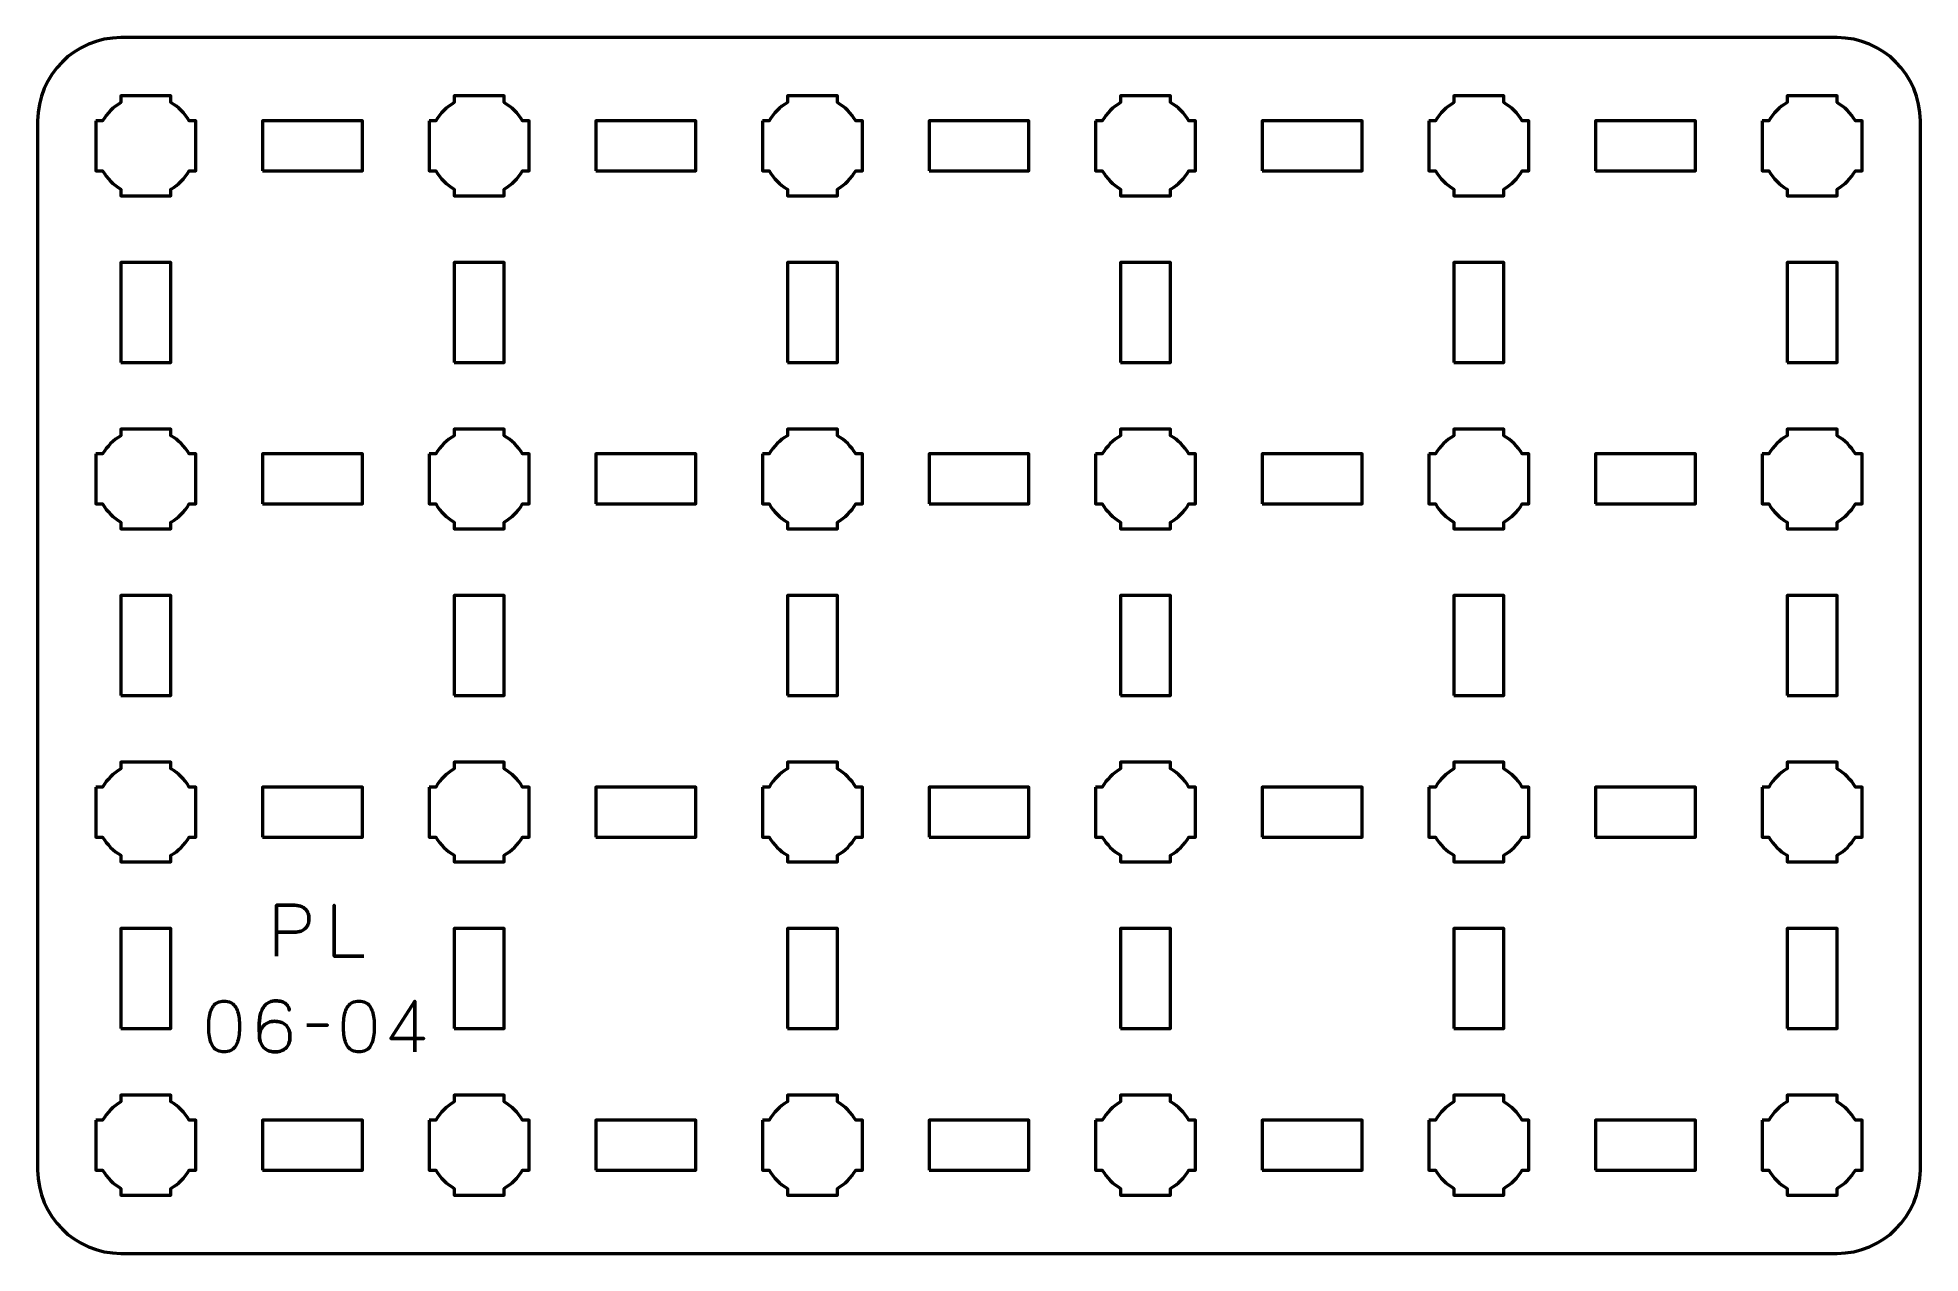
# Model space of a CAD drawing. Header units: centimetres. Extents: x -16.1 to -4.8, y -18.5 to -11.2.
import ezdxf

# ---------------------------------------------------------------- set-up
doc = ezdxf.new("R2010")
doc.units = ezdxf.units.CM
doc.header["$MEASUREMENT"] = 0
doc.layers.add('Layer 1', color=7, linetype='Continuous')

msp = doc.modelspace()

# ---------------------------------------------------------------- linework, layer by layer
at = {"layer": 'Layer 1', "lineweight": 53}
for points in [[(-14.8, -12), (-14.2, -12), (-14.2, -11.7), (-14.8, -11.7), (-14.8, -12)], [(-12.8, -12), (-12.2, -12), (-12.2, -11.7), (-12.8, -11.7), (-12.8, -12)], [(-10.8, -12), (-10.2, -12), (-10.2, -11.7), (-10.8, -11.7), (-10.8, -12)], [(-8.8, -12), (-8.2, -12), (-8.2, -11.7), (-8.8, -11.7), (-8.8, -12)], [(-6.8, -12), (-6.2, -12), (-6.2, -11.7), (-6.8, -11.7), (-6.8, -12)], [(-15.65, -13.15), (-15.35, -13.15), (-15.35, -12.55), (-15.65, -12.55), (-15.65, -13.15)], [(-13.65, -13.15), (-13.35, -13.15), (-13.35, -12.55), (-13.65, -12.55), (-13.65, -13.15)], [(-11.65, -13.15), (-11.35, -13.15), (-11.35, -12.55), (-11.65, -12.55), (-11.65, -13.15)], [(-9.65, -13.15), (-9.35, -13.15), (-9.35, -12.55), (-9.65, -12.55), (-9.65, -13.15)], [(-7.65, -13.15), (-7.35, -13.15), (-7.35, -12.55), (-7.65, -12.55), (-7.65, -13.15)], [(-5.65, -13.15), (-5.35, -13.15), (-5.35, -12.55), (-5.65, -12.55), (-5.65, -13.15)], [(-14.8, -14), (-14.2, -14), (-14.2, -13.7), (-14.8, -13.7), (-14.8, -14)], [(-12.8, -14), (-12.2, -14), (-12.2, -13.7), (-12.8, -13.7), (-12.8, -14)], [(-10.8, -14), (-10.2, -14), (-10.2, -13.7), (-10.8, -13.7), (-10.8, -14)], [(-8.8, -14), (-8.2, -14), (-8.2, -13.7), (-8.8, -13.7), (-8.8, -14)], [(-6.8, -14), (-6.2, -14), (-6.2, -13.7), (-6.8, -13.7), (-6.8, -14)], [(-15.65, -15.15), (-15.35, -15.15), (-15.35, -14.55), (-15.65, -14.55), (-15.65, -15.15)], [(-13.65, -15.15), (-13.35, -15.15), (-13.35, -14.55), (-13.65, -14.55), (-13.65, -15.15)], [(-11.65, -15.15), (-11.35, -15.15), (-11.35, -14.55), (-11.65, -14.55), (-11.65, -15.15)], [(-9.65, -15.15), (-9.35, -15.15), (-9.35, -14.55), (-9.65, -14.55), (-9.65, -15.15)], [(-7.65, -15.15), (-7.35, -15.15), (-7.35, -14.55), (-7.65, -14.55), (-7.65, -15.15)], [(-5.65, -15.15), (-5.35, -15.15), (-5.35, -14.55), (-5.65, -14.55), (-5.65, -15.15)], [(-14.8, -16), (-14.2, -16), (-14.2, -15.7), (-14.8, -15.7), (-14.8, -16)], [(-12.8, -16), (-12.2, -16), (-12.2, -15.7), (-12.8, -15.7), (-12.8, -16)], [(-10.8, -16), (-10.2, -16), (-10.2, -15.7), (-10.8, -15.7), (-10.8, -16)], [(-8.8, -16), (-8.2, -16), (-8.2, -15.7), (-8.8, -15.7), (-8.8, -16)], [(-6.8, -16), (-6.2, -16), (-6.2, -15.7), (-6.8, -15.7), (-6.8, -16)], [(-15.65, -17.15), (-15.35, -17.15), (-15.35, -16.55), (-15.65, -16.55), (-15.65, -17.15)], [(-13.65, -17.15), (-13.35, -17.15), (-13.35, -16.55), (-13.65, -16.55), (-13.65, -17.15)], [(-11.65, -17.15), (-11.35, -17.15), (-11.35, -16.55), (-11.65, -16.55), (-11.65, -17.15)], [(-9.65, -17.15), (-9.35, -17.15), (-9.35, -16.55), (-9.65, -16.55), (-9.65, -17.15)], [(-7.65, -17.15), (-7.35, -17.15), (-7.35, -16.55), (-7.65, -16.55), (-7.65, -17.15)], [(-5.65, -17.15), (-5.35, -17.15), (-5.35, -16.55), (-5.65, -16.55), (-5.65, -17.15)], [(-14.8, -18), (-14.2, -18), (-14.2, -17.7), (-14.8, -17.7), (-14.8, -18)], [(-12.8, -18), (-12.2, -18), (-12.2, -17.7), (-12.8, -17.7), (-12.8, -18)], [(-10.8, -18), (-10.2, -18), (-10.2, -17.7), (-10.8, -17.7), (-10.8, -18)], [(-8.8, -18), (-8.2, -18), (-8.2, -17.7), (-8.8, -17.7), (-8.8, -18)], [(-6.8, -18), (-6.2, -18), (-6.2, -17.7), (-6.8, -17.7), (-6.8, -18)]]:
    msp.add_lwpolyline(points, close=True, dxfattribs=at)
for points, knots in [([(-16.15, -18), (-16.15, -18), (-16.15, -11.7), (-16.15, -11.7), (-16.15, -11.7), (-16.15, -11.42391), (-15.92609, -11.2), (-15.65, -11.2), (-15.65, -11.2), (-15.65, -11.2), (-5.35, -11.2), (-5.35, -11.2), (-5.35, -11.2), (-5.07391, -11.2), (-4.85, -11.42391), (-4.85, -11.7), (-4.85, -11.7), (-4.85, -11.7), (-4.85, -18), (-4.85, -18), (-4.85, -18), (-4.85, -18.27609), (-5.07391, -18.5), (-5.35, -18.5), (-5.35, -18.5), (-5.35, -18.5), (-15.65, -18.5), (-15.65, -18.5), (-15.65, -18.5), (-15.92609, -18.5), (-16.15, -18.27609), (-16.15, -18)], [0, 0, 0, 0, 0.125, 0.125, 0.125, 0.125, 0.25, 0.25, 0.25, 0.25, 0.375, 0.375, 0.375, 0.375, 0.5, 0.5, 0.5, 0.5, 0.625, 0.625, 0.625, 0.625, 0.75, 0.75, 0.75, 0.75, 0.875, 0.875, 0.875, 0.875, 1, 1, 1, 1]), ([(-15.8, -11.7), (-15.8, -11.7), (-15.75985, -11.7), (-15.75985, -11.7), (-15.75985, -11.7), (-15.7335, -11.65447), (-15.69553, -11.6165), (-15.65, -11.59015), (-15.65, -11.59015), (-15.65, -11.59015), (-15.65, -11.55), (-15.65, -11.55), (-15.65, -11.55), (-15.65, -11.55), (-15.5, -11.55), (-15.5, -11.55), (-15.5, -11.55), (-15.5, -11.55), (-15.35, -11.55), (-15.35, -11.55), (-15.35, -11.55), (-15.35, -11.55), (-15.35, -11.59015), (-15.35, -11.59015), (-15.35, -11.59015), (-15.30447, -11.6165), (-15.2665, -11.65447), (-15.24015, -11.7), (-15.24015, -11.7), (-15.24015, -11.7), (-15.2, -11.7), (-15.2, -11.7), (-15.2, -11.7), (-15.2, -11.7), (-15.2, -11.85), (-15.2, -11.85), (-15.2, -11.85), (-15.2, -11.85), (-15.2, -12), (-15.2, -12), (-15.2, -12), (-15.2, -12), (-15.24015, -12), (-15.24015, -12), (-15.24015, -12), (-15.2665, -12.04553), (-15.30447, -12.0835), (-15.35, -12.10985), (-15.35, -12.10985), (-15.35, -12.10985), (-15.35, -12.15), (-15.35, -12.15), (-15.35, -12.15), (-15.35, -12.15), (-15.5, -12.15), (-15.5, -12.15), (-15.5, -12.15), (-15.5, -12.15), (-15.65, -12.15), (-15.65, -12.15), (-15.65, -12.15), (-15.65, -12.15), (-15.65, -12.10985), (-15.65, -12.10985), (-15.65, -12.10985), (-15.69553, -12.0835), (-15.7335, -12.04553), (-15.75985, -12), (-15.75985, -12), (-15.75985, -12), (-15.8, -12), (-15.8, -12), (-15.8, -12), (-15.8, -12), (-15.8, -11.85), (-15.8, -11.85), (-15.8, -11.85), (-15.8, -11.85), (-15.8, -11.7), (-15.8, -11.7)], [0, 0, 0, 0, 0.05, 0.05, 0.05, 0.05, 0.1, 0.1, 0.1, 0.1, 0.15, 0.15, 0.15, 0.15, 0.2, 0.2, 0.2, 0.2, 0.25, 0.25, 0.25, 0.25, 0.3, 0.3, 0.3, 0.3, 0.35, 0.35, 0.35, 0.35, 0.4, 0.4, 0.4, 0.4, 0.45, 0.45, 0.45, 0.45, 0.5, 0.5, 0.5, 0.5, 0.55, 0.55, 0.55, 0.55, 0.6, 0.6, 0.6, 0.6, 0.65, 0.65, 0.65, 0.65, 0.7, 0.7, 0.7, 0.7, 0.75, 0.75, 0.75, 0.75, 0.8, 0.8, 0.8, 0.8, 0.85, 0.85, 0.85, 0.85, 0.9, 0.9, 0.9, 0.9, 0.95, 0.95, 0.95, 0.95, 1, 1, 1, 1]), ([(-13.8, -11.7), (-13.8, -11.7), (-13.75985, -11.7), (-13.75985, -11.7), (-13.75985, -11.7), (-13.7335, -11.65447), (-13.69553, -11.6165), (-13.65, -11.59015), (-13.65, -11.59015), (-13.65, -11.59015), (-13.65, -11.55), (-13.65, -11.55), (-13.65, -11.55), (-13.65, -11.55), (-13.5, -11.55), (-13.5, -11.55), (-13.5, -11.55), (-13.5, -11.55), (-13.35, -11.55), (-13.35, -11.55), (-13.35, -11.55), (-13.35, -11.55), (-13.35, -11.59015), (-13.35, -11.59015), (-13.35, -11.59015), (-13.30447, -11.6165), (-13.2665, -11.65447), (-13.24015, -11.7), (-13.24015, -11.7), (-13.24015, -11.7), (-13.2, -11.7), (-13.2, -11.7), (-13.2, -11.7), (-13.2, -11.7), (-13.2, -11.85), (-13.2, -11.85), (-13.2, -11.85), (-13.2, -11.85), (-13.2, -12), (-13.2, -12), (-13.2, -12), (-13.2, -12), (-13.24015, -12), (-13.24015, -12), (-13.24015, -12), (-13.2665, -12.04553), (-13.30447, -12.0835), (-13.35, -12.10985), (-13.35, -12.10985), (-13.35, -12.10985), (-13.35, -12.15), (-13.35, -12.15), (-13.35, -12.15), (-13.35, -12.15), (-13.5, -12.15), (-13.5, -12.15), (-13.5, -12.15), (-13.5, -12.15), (-13.65, -12.15), (-13.65, -12.15), (-13.65, -12.15), (-13.65, -12.15), (-13.65, -12.10985), (-13.65, -12.10985), (-13.65, -12.10985), (-13.69553, -12.0835), (-13.7335, -12.04553), (-13.75985, -12), (-13.75985, -12), (-13.75985, -12), (-13.8, -12), (-13.8, -12), (-13.8, -12), (-13.8, -12), (-13.8, -11.85), (-13.8, -11.85), (-13.8, -11.85), (-13.8, -11.85), (-13.8, -11.7), (-13.8, -11.7)], [0, 0, 0, 0, 0.05, 0.05, 0.05, 0.05, 0.1, 0.1, 0.1, 0.1, 0.15, 0.15, 0.15, 0.15, 0.2, 0.2, 0.2, 0.2, 0.25, 0.25, 0.25, 0.25, 0.3, 0.3, 0.3, 0.3, 0.35, 0.35, 0.35, 0.35, 0.4, 0.4, 0.4, 0.4, 0.45, 0.45, 0.45, 0.45, 0.5, 0.5, 0.5, 0.5, 0.55, 0.55, 0.55, 0.55, 0.6, 0.6, 0.6, 0.6, 0.65, 0.65, 0.65, 0.65, 0.7, 0.7, 0.7, 0.7, 0.75, 0.75, 0.75, 0.75, 0.8, 0.8, 0.8, 0.8, 0.85, 0.85, 0.85, 0.85, 0.9, 0.9, 0.9, 0.9, 0.95, 0.95, 0.95, 0.95, 1, 1, 1, 1]), ([(-11.8, -11.7), (-11.8, -11.7), (-11.75985, -11.7), (-11.75985, -11.7), (-11.75985, -11.7), (-11.7335, -11.65447), (-11.69553, -11.6165), (-11.65, -11.59015), (-11.65, -11.59015), (-11.65, -11.59015), (-11.65, -11.55), (-11.65, -11.55), (-11.65, -11.55), (-11.65, -11.55), (-11.5, -11.55), (-11.5, -11.55), (-11.5, -11.55), (-11.5, -11.55), (-11.35, -11.55), (-11.35, -11.55), (-11.35, -11.55), (-11.35, -11.55), (-11.35, -11.59015), (-11.35, -11.59015), (-11.35, -11.59015), (-11.30447, -11.6165), (-11.2665, -11.65447), (-11.24015, -11.7), (-11.24015, -11.7), (-11.24015, -11.7), (-11.2, -11.7), (-11.2, -11.7), (-11.2, -11.7), (-11.2, -11.7), (-11.2, -11.85), (-11.2, -11.85), (-11.2, -11.85), (-11.2, -11.85), (-11.2, -12), (-11.2, -12), (-11.2, -12), (-11.2, -12), (-11.24015, -12), (-11.24015, -12), (-11.24015, -12), (-11.2665, -12.04553), (-11.30447, -12.0835), (-11.35, -12.10985), (-11.35, -12.10985), (-11.35, -12.10985), (-11.35, -12.15), (-11.35, -12.15), (-11.35, -12.15), (-11.35, -12.15), (-11.5, -12.15), (-11.5, -12.15), (-11.5, -12.15), (-11.5, -12.15), (-11.65, -12.15), (-11.65, -12.15), (-11.65, -12.15), (-11.65, -12.15), (-11.65, -12.10985), (-11.65, -12.10985), (-11.65, -12.10985), (-11.69553, -12.0835), (-11.7335, -12.04553), (-11.75985, -12), (-11.75985, -12), (-11.75985, -12), (-11.8, -12), (-11.8, -12), (-11.8, -12), (-11.8, -12), (-11.8, -11.85), (-11.8, -11.85), (-11.8, -11.85), (-11.8, -11.85), (-11.8, -11.7), (-11.8, -11.7)], [0, 0, 0, 0, 0.05, 0.05, 0.05, 0.05, 0.1, 0.1, 0.1, 0.1, 0.15, 0.15, 0.15, 0.15, 0.2, 0.2, 0.2, 0.2, 0.25, 0.25, 0.25, 0.25, 0.3, 0.3, 0.3, 0.3, 0.35, 0.35, 0.35, 0.35, 0.4, 0.4, 0.4, 0.4, 0.45, 0.45, 0.45, 0.45, 0.5, 0.5, 0.5, 0.5, 0.55, 0.55, 0.55, 0.55, 0.6, 0.6, 0.6, 0.6, 0.65, 0.65, 0.65, 0.65, 0.7, 0.7, 0.7, 0.7, 0.75, 0.75, 0.75, 0.75, 0.8, 0.8, 0.8, 0.8, 0.85, 0.85, 0.85, 0.85, 0.9, 0.9, 0.9, 0.9, 0.95, 0.95, 0.95, 0.95, 1, 1, 1, 1]), ([(-9.8, -11.7), (-9.8, -11.7), (-9.75985, -11.7), (-9.75985, -11.7), (-9.75985, -11.7), (-9.7335, -11.65447), (-9.69553, -11.6165), (-9.65, -11.59015), (-9.65, -11.59015), (-9.65, -11.59015), (-9.65, -11.55), (-9.65, -11.55), (-9.65, -11.55), (-9.65, -11.55), (-9.5, -11.55), (-9.5, -11.55), (-9.5, -11.55), (-9.5, -11.55), (-9.35, -11.55), (-9.35, -11.55), (-9.35, -11.55), (-9.35, -11.55), (-9.35, -11.59015), (-9.35, -11.59015), (-9.35, -11.59015), (-9.30447, -11.6165), (-9.2665, -11.65447), (-9.24015, -11.7), (-9.24015, -11.7), (-9.24015, -11.7), (-9.2, -11.7), (-9.2, -11.7), (-9.2, -11.7), (-9.2, -11.7), (-9.2, -11.85), (-9.2, -11.85), (-9.2, -11.85), (-9.2, -11.85), (-9.2, -12), (-9.2, -12), (-9.2, -12), (-9.2, -12), (-9.24015, -12), (-9.24015, -12), (-9.24015, -12), (-9.2665, -12.04553), (-9.30447, -12.0835), (-9.35, -12.10985), (-9.35, -12.10985), (-9.35, -12.10985), (-9.35, -12.15), (-9.35, -12.15), (-9.35, -12.15), (-9.35, -12.15), (-9.5, -12.15), (-9.5, -12.15), (-9.5, -12.15), (-9.5, -12.15), (-9.65, -12.15), (-9.65, -12.15), (-9.65, -12.15), (-9.65, -12.15), (-9.65, -12.10985), (-9.65, -12.10985), (-9.65, -12.10985), (-9.69553, -12.0835), (-9.7335, -12.04553), (-9.75985, -12), (-9.75985, -12), (-9.75985, -12), (-9.8, -12), (-9.8, -12), (-9.8, -12), (-9.8, -12), (-9.8, -11.85), (-9.8, -11.85), (-9.8, -11.85), (-9.8, -11.85), (-9.8, -11.7), (-9.8, -11.7)], [0, 0, 0, 0, 0.05, 0.05, 0.05, 0.05, 0.1, 0.1, 0.1, 0.1, 0.15, 0.15, 0.15, 0.15, 0.2, 0.2, 0.2, 0.2, 0.25, 0.25, 0.25, 0.25, 0.3, 0.3, 0.3, 0.3, 0.35, 0.35, 0.35, 0.35, 0.4, 0.4, 0.4, 0.4, 0.45, 0.45, 0.45, 0.45, 0.5, 0.5, 0.5, 0.5, 0.55, 0.55, 0.55, 0.55, 0.6, 0.6, 0.6, 0.6, 0.65, 0.65, 0.65, 0.65, 0.7, 0.7, 0.7, 0.7, 0.75, 0.75, 0.75, 0.75, 0.8, 0.8, 0.8, 0.8, 0.85, 0.85, 0.85, 0.85, 0.9, 0.9, 0.9, 0.9, 0.95, 0.95, 0.95, 0.95, 1, 1, 1, 1]), ([(-7.8, -11.7), (-7.8, -11.7), (-7.75985, -11.7), (-7.75985, -11.7), (-7.75985, -11.7), (-7.7335, -11.65447), (-7.69553, -11.6165), (-7.65, -11.59015), (-7.65, -11.59015), (-7.65, -11.59015), (-7.65, -11.55), (-7.65, -11.55), (-7.65, -11.55), (-7.65, -11.55), (-7.5, -11.55), (-7.5, -11.55), (-7.5, -11.55), (-7.5, -11.55), (-7.35, -11.55), (-7.35, -11.55), (-7.35, -11.55), (-7.35, -11.55), (-7.35, -11.59015), (-7.35, -11.59015), (-7.35, -11.59015), (-7.30447, -11.6165), (-7.2665, -11.65447), (-7.24015, -11.7), (-7.24015, -11.7), (-7.24015, -11.7), (-7.2, -11.7), (-7.2, -11.7), (-7.2, -11.7), (-7.2, -11.7), (-7.2, -11.85), (-7.2, -11.85), (-7.2, -11.85), (-7.2, -11.85), (-7.2, -12), (-7.2, -12), (-7.2, -12), (-7.2, -12), (-7.24015, -12), (-7.24015, -12), (-7.24015, -12), (-7.2665, -12.04553), (-7.30447, -12.0835), (-7.35, -12.10985), (-7.35, -12.10985), (-7.35, -12.10985), (-7.35, -12.15), (-7.35, -12.15), (-7.35, -12.15), (-7.35, -12.15), (-7.5, -12.15), (-7.5, -12.15), (-7.5, -12.15), (-7.5, -12.15), (-7.65, -12.15), (-7.65, -12.15), (-7.65, -12.15), (-7.65, -12.15), (-7.65, -12.10985), (-7.65, -12.10985), (-7.65, -12.10985), (-7.69553, -12.0835), (-7.7335, -12.04553), (-7.75985, -12), (-7.75985, -12), (-7.75985, -12), (-7.8, -12), (-7.8, -12), (-7.8, -12), (-7.8, -12), (-7.8, -11.85), (-7.8, -11.85), (-7.8, -11.85), (-7.8, -11.85), (-7.8, -11.7), (-7.8, -11.7)], [0, 0, 0, 0, 0.05, 0.05, 0.05, 0.05, 0.1, 0.1, 0.1, 0.1, 0.15, 0.15, 0.15, 0.15, 0.2, 0.2, 0.2, 0.2, 0.25, 0.25, 0.25, 0.25, 0.3, 0.3, 0.3, 0.3, 0.35, 0.35, 0.35, 0.35, 0.4, 0.4, 0.4, 0.4, 0.45, 0.45, 0.45, 0.45, 0.5, 0.5, 0.5, 0.5, 0.55, 0.55, 0.55, 0.55, 0.6, 0.6, 0.6, 0.6, 0.65, 0.65, 0.65, 0.65, 0.7, 0.7, 0.7, 0.7, 0.75, 0.75, 0.75, 0.75, 0.8, 0.8, 0.8, 0.8, 0.85, 0.85, 0.85, 0.85, 0.9, 0.9, 0.9, 0.9, 0.95, 0.95, 0.95, 0.95, 1, 1, 1, 1]), ([(-5.8, -11.7), (-5.8, -11.7), (-5.75985, -11.7), (-5.75985, -11.7), (-5.75985, -11.7), (-5.7335, -11.65447), (-5.69553, -11.6165), (-5.65, -11.59015), (-5.65, -11.59015), (-5.65, -11.59015), (-5.65, -11.55), (-5.65, -11.55), (-5.65, -11.55), (-5.65, -11.55), (-5.5, -11.55), (-5.5, -11.55), (-5.5, -11.55), (-5.5, -11.55), (-5.35, -11.55), (-5.35, -11.55), (-5.35, -11.55), (-5.35, -11.55), (-5.35, -11.59015), (-5.35, -11.59015), (-5.35, -11.59015), (-5.30447, -11.6165), (-5.2665, -11.65447), (-5.24015, -11.7), (-5.24015, -11.7), (-5.24015, -11.7), (-5.2, -11.7), (-5.2, -11.7), (-5.2, -11.7), (-5.2, -11.7), (-5.2, -11.85), (-5.2, -11.85), (-5.2, -11.85), (-5.2, -11.85), (-5.2, -12), (-5.2, -12), (-5.2, -12), (-5.2, -12), (-5.24015, -12), (-5.24015, -12), (-5.24015, -12), (-5.2665, -12.04553), (-5.30447, -12.0835), (-5.35, -12.10985), (-5.35, -12.10985), (-5.35, -12.10985), (-5.35, -12.15), (-5.35, -12.15), (-5.35, -12.15), (-5.35, -12.15), (-5.5, -12.15), (-5.5, -12.15), (-5.5, -12.15), (-5.5, -12.15), (-5.65, -12.15), (-5.65, -12.15), (-5.65, -12.15), (-5.65, -12.15), (-5.65, -12.10985), (-5.65, -12.10985), (-5.65, -12.10985), (-5.69553, -12.0835), (-5.7335, -12.04553), (-5.75985, -12), (-5.75985, -12), (-5.75985, -12), (-5.8, -12), (-5.8, -12), (-5.8, -12), (-5.8, -12), (-5.8, -11.85), (-5.8, -11.85), (-5.8, -11.85), (-5.8, -11.85), (-5.8, -11.7), (-5.8, -11.7)], [0, 0, 0, 0, 0.05, 0.05, 0.05, 0.05, 0.1, 0.1, 0.1, 0.1, 0.15, 0.15, 0.15, 0.15, 0.2, 0.2, 0.2, 0.2, 0.25, 0.25, 0.25, 0.25, 0.3, 0.3, 0.3, 0.3, 0.35, 0.35, 0.35, 0.35, 0.4, 0.4, 0.4, 0.4, 0.45, 0.45, 0.45, 0.45, 0.5, 0.5, 0.5, 0.5, 0.55, 0.55, 0.55, 0.55, 0.6, 0.6, 0.6, 0.6, 0.65, 0.65, 0.65, 0.65, 0.7, 0.7, 0.7, 0.7, 0.75, 0.75, 0.75, 0.75, 0.8, 0.8, 0.8, 0.8, 0.85, 0.85, 0.85, 0.85, 0.9, 0.9, 0.9, 0.9, 0.95, 0.95, 0.95, 0.95, 1, 1, 1, 1]), ([(-15.8, -13.7), (-15.8, -13.7), (-15.75985, -13.7), (-15.75985, -13.7), (-15.75985, -13.7), (-15.7335, -13.65447), (-15.69553, -13.6165), (-15.65, -13.59015), (-15.65, -13.59015), (-15.65, -13.59015), (-15.65, -13.55), (-15.65, -13.55), (-15.65, -13.55), (-15.65, -13.55), (-15.5, -13.55), (-15.5, -13.55), (-15.5, -13.55), (-15.5, -13.55), (-15.35, -13.55), (-15.35, -13.55), (-15.35, -13.55), (-15.35, -13.55), (-15.35, -13.59015), (-15.35, -13.59015), (-15.35, -13.59015), (-15.30447, -13.6165), (-15.2665, -13.65447), (-15.24015, -13.7), (-15.24015, -13.7), (-15.24015, -13.7), (-15.2, -13.7), (-15.2, -13.7), (-15.2, -13.7), (-15.2, -13.7), (-15.2, -13.85), (-15.2, -13.85), (-15.2, -13.85), (-15.2, -13.85), (-15.2, -14), (-15.2, -14), (-15.2, -14), (-15.2, -14), (-15.24015, -14), (-15.24015, -14), (-15.24015, -14), (-15.2665, -14.04553), (-15.30447, -14.0835), (-15.35, -14.10985), (-15.35, -14.10985), (-15.35, -14.10985), (-15.35, -14.15), (-15.35, -14.15), (-15.35, -14.15), (-15.35, -14.15), (-15.5, -14.15), (-15.5, -14.15), (-15.5, -14.15), (-15.5, -14.15), (-15.65, -14.15), (-15.65, -14.15), (-15.65, -14.15), (-15.65, -14.15), (-15.65, -14.10985), (-15.65, -14.10985), (-15.65, -14.10985), (-15.69553, -14.0835), (-15.7335, -14.04553), (-15.75985, -14), (-15.75985, -14), (-15.75985, -14), (-15.8, -14), (-15.8, -14), (-15.8, -14), (-15.8, -14), (-15.8, -13.85), (-15.8, -13.85), (-15.8, -13.85), (-15.8, -13.85), (-15.8, -13.7), (-15.8, -13.7)], [0, 0, 0, 0, 0.05, 0.05, 0.05, 0.05, 0.1, 0.1, 0.1, 0.1, 0.15, 0.15, 0.15, 0.15, 0.2, 0.2, 0.2, 0.2, 0.25, 0.25, 0.25, 0.25, 0.3, 0.3, 0.3, 0.3, 0.35, 0.35, 0.35, 0.35, 0.4, 0.4, 0.4, 0.4, 0.45, 0.45, 0.45, 0.45, 0.5, 0.5, 0.5, 0.5, 0.55, 0.55, 0.55, 0.55, 0.6, 0.6, 0.6, 0.6, 0.65, 0.65, 0.65, 0.65, 0.7, 0.7, 0.7, 0.7, 0.75, 0.75, 0.75, 0.75, 0.8, 0.8, 0.8, 0.8, 0.85, 0.85, 0.85, 0.85, 0.9, 0.9, 0.9, 0.9, 0.95, 0.95, 0.95, 0.95, 1, 1, 1, 1]), ([(-13.8, -13.7), (-13.8, -13.7), (-13.75985, -13.7), (-13.75985, -13.7), (-13.75985, -13.7), (-13.7335, -13.65447), (-13.69553, -13.6165), (-13.65, -13.59015), (-13.65, -13.59015), (-13.65, -13.59015), (-13.65, -13.55), (-13.65, -13.55), (-13.65, -13.55), (-13.65, -13.55), (-13.5, -13.55), (-13.5, -13.55), (-13.5, -13.55), (-13.5, -13.55), (-13.35, -13.55), (-13.35, -13.55), (-13.35, -13.55), (-13.35, -13.55), (-13.35, -13.59015), (-13.35, -13.59015), (-13.35, -13.59015), (-13.30447, -13.6165), (-13.2665, -13.65447), (-13.24015, -13.7), (-13.24015, -13.7), (-13.24015, -13.7), (-13.2, -13.7), (-13.2, -13.7), (-13.2, -13.7), (-13.2, -13.7), (-13.2, -13.85), (-13.2, -13.85), (-13.2, -13.85), (-13.2, -13.85), (-13.2, -14), (-13.2, -14), (-13.2, -14), (-13.2, -14), (-13.24015, -14), (-13.24015, -14), (-13.24015, -14), (-13.2665, -14.04553), (-13.30447, -14.0835), (-13.35, -14.10985), (-13.35, -14.10985), (-13.35, -14.10985), (-13.35, -14.15), (-13.35, -14.15), (-13.35, -14.15), (-13.35, -14.15), (-13.5, -14.15), (-13.5, -14.15), (-13.5, -14.15), (-13.5, -14.15), (-13.65, -14.15), (-13.65, -14.15), (-13.65, -14.15), (-13.65, -14.15), (-13.65, -14.10985), (-13.65, -14.10985), (-13.65, -14.10985), (-13.69553, -14.0835), (-13.7335, -14.04553), (-13.75985, -14), (-13.75985, -14), (-13.75985, -14), (-13.8, -14), (-13.8, -14), (-13.8, -14), (-13.8, -14), (-13.8, -13.85), (-13.8, -13.85), (-13.8, -13.85), (-13.8, -13.85), (-13.8, -13.7), (-13.8, -13.7)], [0, 0, 0, 0, 0.05, 0.05, 0.05, 0.05, 0.1, 0.1, 0.1, 0.1, 0.15, 0.15, 0.15, 0.15, 0.2, 0.2, 0.2, 0.2, 0.25, 0.25, 0.25, 0.25, 0.3, 0.3, 0.3, 0.3, 0.35, 0.35, 0.35, 0.35, 0.4, 0.4, 0.4, 0.4, 0.45, 0.45, 0.45, 0.45, 0.5, 0.5, 0.5, 0.5, 0.55, 0.55, 0.55, 0.55, 0.6, 0.6, 0.6, 0.6, 0.65, 0.65, 0.65, 0.65, 0.7, 0.7, 0.7, 0.7, 0.75, 0.75, 0.75, 0.75, 0.8, 0.8, 0.8, 0.8, 0.85, 0.85, 0.85, 0.85, 0.9, 0.9, 0.9, 0.9, 0.95, 0.95, 0.95, 0.95, 1, 1, 1, 1]), ([(-11.8, -13.7), (-11.8, -13.7), (-11.75985, -13.7), (-11.75985, -13.7), (-11.75985, -13.7), (-11.7335, -13.65447), (-11.69553, -13.6165), (-11.65, -13.59015), (-11.65, -13.59015), (-11.65, -13.59015), (-11.65, -13.55), (-11.65, -13.55), (-11.65, -13.55), (-11.65, -13.55), (-11.5, -13.55), (-11.5, -13.55), (-11.5, -13.55), (-11.5, -13.55), (-11.35, -13.55), (-11.35, -13.55), (-11.35, -13.55), (-11.35, -13.55), (-11.35, -13.59015), (-11.35, -13.59015), (-11.35, -13.59015), (-11.30447, -13.6165), (-11.2665, -13.65447), (-11.24015, -13.7), (-11.24015, -13.7), (-11.24015, -13.7), (-11.2, -13.7), (-11.2, -13.7), (-11.2, -13.7), (-11.2, -13.7), (-11.2, -13.85), (-11.2, -13.85), (-11.2, -13.85), (-11.2, -13.85), (-11.2, -14), (-11.2, -14), (-11.2, -14), (-11.2, -14), (-11.24015, -14), (-11.24015, -14), (-11.24015, -14), (-11.2665, -14.04553), (-11.30447, -14.0835), (-11.35, -14.10985), (-11.35, -14.10985), (-11.35, -14.10985), (-11.35, -14.15), (-11.35, -14.15), (-11.35, -14.15), (-11.35, -14.15), (-11.5, -14.15), (-11.5, -14.15), (-11.5, -14.15), (-11.5, -14.15), (-11.65, -14.15), (-11.65, -14.15), (-11.65, -14.15), (-11.65, -14.15), (-11.65, -14.10985), (-11.65, -14.10985), (-11.65, -14.10985), (-11.69553, -14.0835), (-11.7335, -14.04553), (-11.75985, -14), (-11.75985, -14), (-11.75985, -14), (-11.8, -14), (-11.8, -14), (-11.8, -14), (-11.8, -14), (-11.8, -13.85), (-11.8, -13.85), (-11.8, -13.85), (-11.8, -13.85), (-11.8, -13.7), (-11.8, -13.7)], [0, 0, 0, 0, 0.05, 0.05, 0.05, 0.05, 0.1, 0.1, 0.1, 0.1, 0.15, 0.15, 0.15, 0.15, 0.2, 0.2, 0.2, 0.2, 0.25, 0.25, 0.25, 0.25, 0.3, 0.3, 0.3, 0.3, 0.35, 0.35, 0.35, 0.35, 0.4, 0.4, 0.4, 0.4, 0.45, 0.45, 0.45, 0.45, 0.5, 0.5, 0.5, 0.5, 0.55, 0.55, 0.55, 0.55, 0.6, 0.6, 0.6, 0.6, 0.65, 0.65, 0.65, 0.65, 0.7, 0.7, 0.7, 0.7, 0.75, 0.75, 0.75, 0.75, 0.8, 0.8, 0.8, 0.8, 0.85, 0.85, 0.85, 0.85, 0.9, 0.9, 0.9, 0.9, 0.95, 0.95, 0.95, 0.95, 1, 1, 1, 1]), ([(-9.8, -13.7), (-9.8, -13.7), (-9.75985, -13.7), (-9.75985, -13.7), (-9.75985, -13.7), (-9.7335, -13.65447), (-9.69553, -13.6165), (-9.65, -13.59015), (-9.65, -13.59015), (-9.65, -13.59015), (-9.65, -13.55), (-9.65, -13.55), (-9.65, -13.55), (-9.65, -13.55), (-9.5, -13.55), (-9.5, -13.55), (-9.5, -13.55), (-9.5, -13.55), (-9.35, -13.55), (-9.35, -13.55), (-9.35, -13.55), (-9.35, -13.55), (-9.35, -13.59015), (-9.35, -13.59015), (-9.35, -13.59015), (-9.30447, -13.6165), (-9.2665, -13.65447), (-9.24015, -13.7), (-9.24015, -13.7), (-9.24015, -13.7), (-9.2, -13.7), (-9.2, -13.7), (-9.2, -13.7), (-9.2, -13.7), (-9.2, -13.85), (-9.2, -13.85), (-9.2, -13.85), (-9.2, -13.85), (-9.2, -14), (-9.2, -14), (-9.2, -14), (-9.2, -14), (-9.24015, -14), (-9.24015, -14), (-9.24015, -14), (-9.2665, -14.04553), (-9.30447, -14.0835), (-9.35, -14.10985), (-9.35, -14.10985), (-9.35, -14.10985), (-9.35, -14.15), (-9.35, -14.15), (-9.35, -14.15), (-9.35, -14.15), (-9.5, -14.15), (-9.5, -14.15), (-9.5, -14.15), (-9.5, -14.15), (-9.65, -14.15), (-9.65, -14.15), (-9.65, -14.15), (-9.65, -14.15), (-9.65, -14.10985), (-9.65, -14.10985), (-9.65, -14.10985), (-9.69553, -14.0835), (-9.7335, -14.04553), (-9.75985, -14), (-9.75985, -14), (-9.75985, -14), (-9.8, -14), (-9.8, -14), (-9.8, -14), (-9.8, -14), (-9.8, -13.85), (-9.8, -13.85), (-9.8, -13.85), (-9.8, -13.85), (-9.8, -13.7), (-9.8, -13.7)], [0, 0, 0, 0, 0.05, 0.05, 0.05, 0.05, 0.1, 0.1, 0.1, 0.1, 0.15, 0.15, 0.15, 0.15, 0.2, 0.2, 0.2, 0.2, 0.25, 0.25, 0.25, 0.25, 0.3, 0.3, 0.3, 0.3, 0.35, 0.35, 0.35, 0.35, 0.4, 0.4, 0.4, 0.4, 0.45, 0.45, 0.45, 0.45, 0.5, 0.5, 0.5, 0.5, 0.55, 0.55, 0.55, 0.55, 0.6, 0.6, 0.6, 0.6, 0.65, 0.65, 0.65, 0.65, 0.7, 0.7, 0.7, 0.7, 0.75, 0.75, 0.75, 0.75, 0.8, 0.8, 0.8, 0.8, 0.85, 0.85, 0.85, 0.85, 0.9, 0.9, 0.9, 0.9, 0.95, 0.95, 0.95, 0.95, 1, 1, 1, 1]), ([(-7.8, -13.7), (-7.8, -13.7), (-7.75985, -13.7), (-7.75985, -13.7), (-7.75985, -13.7), (-7.7335, -13.65447), (-7.69553, -13.6165), (-7.65, -13.59015), (-7.65, -13.59015), (-7.65, -13.59015), (-7.65, -13.55), (-7.65, -13.55), (-7.65, -13.55), (-7.65, -13.55), (-7.5, -13.55), (-7.5, -13.55), (-7.5, -13.55), (-7.5, -13.55), (-7.35, -13.55), (-7.35, -13.55), (-7.35, -13.55), (-7.35, -13.55), (-7.35, -13.59015), (-7.35, -13.59015), (-7.35, -13.59015), (-7.30447, -13.6165), (-7.2665, -13.65447), (-7.24015, -13.7), (-7.24015, -13.7), (-7.24015, -13.7), (-7.2, -13.7), (-7.2, -13.7), (-7.2, -13.7), (-7.2, -13.7), (-7.2, -13.85), (-7.2, -13.85), (-7.2, -13.85), (-7.2, -13.85), (-7.2, -14), (-7.2, -14), (-7.2, -14), (-7.2, -14), (-7.24015, -14), (-7.24015, -14), (-7.24015, -14), (-7.2665, -14.04553), (-7.30447, -14.0835), (-7.35, -14.10985), (-7.35, -14.10985), (-7.35, -14.10985), (-7.35, -14.15), (-7.35, -14.15), (-7.35, -14.15), (-7.35, -14.15), (-7.5, -14.15), (-7.5, -14.15), (-7.5, -14.15), (-7.5, -14.15), (-7.65, -14.15), (-7.65, -14.15), (-7.65, -14.15), (-7.65, -14.15), (-7.65, -14.10985), (-7.65, -14.10985), (-7.65, -14.10985), (-7.69553, -14.0835), (-7.7335, -14.04553), (-7.75985, -14), (-7.75985, -14), (-7.75985, -14), (-7.8, -14), (-7.8, -14), (-7.8, -14), (-7.8, -14), (-7.8, -13.85), (-7.8, -13.85), (-7.8, -13.85), (-7.8, -13.85), (-7.8, -13.7), (-7.8, -13.7)], [0, 0, 0, 0, 0.05, 0.05, 0.05, 0.05, 0.1, 0.1, 0.1, 0.1, 0.15, 0.15, 0.15, 0.15, 0.2, 0.2, 0.2, 0.2, 0.25, 0.25, 0.25, 0.25, 0.3, 0.3, 0.3, 0.3, 0.35, 0.35, 0.35, 0.35, 0.4, 0.4, 0.4, 0.4, 0.45, 0.45, 0.45, 0.45, 0.5, 0.5, 0.5, 0.5, 0.55, 0.55, 0.55, 0.55, 0.6, 0.6, 0.6, 0.6, 0.65, 0.65, 0.65, 0.65, 0.7, 0.7, 0.7, 0.7, 0.75, 0.75, 0.75, 0.75, 0.8, 0.8, 0.8, 0.8, 0.85, 0.85, 0.85, 0.85, 0.9, 0.9, 0.9, 0.9, 0.95, 0.95, 0.95, 0.95, 1, 1, 1, 1]), ([(-5.8, -13.7), (-5.8, -13.7), (-5.75985, -13.7), (-5.75985, -13.7), (-5.75985, -13.7), (-5.7335, -13.65447), (-5.69553, -13.6165), (-5.65, -13.59015), (-5.65, -13.59015), (-5.65, -13.59015), (-5.65, -13.55), (-5.65, -13.55), (-5.65, -13.55), (-5.65, -13.55), (-5.5, -13.55), (-5.5, -13.55), (-5.5, -13.55), (-5.5, -13.55), (-5.35, -13.55), (-5.35, -13.55), (-5.35, -13.55), (-5.35, -13.55), (-5.35, -13.59015), (-5.35, -13.59015), (-5.35, -13.59015), (-5.30447, -13.6165), (-5.2665, -13.65447), (-5.24015, -13.7), (-5.24015, -13.7), (-5.24015, -13.7), (-5.2, -13.7), (-5.2, -13.7), (-5.2, -13.7), (-5.2, -13.7), (-5.2, -13.85), (-5.2, -13.85), (-5.2, -13.85), (-5.2, -13.85), (-5.2, -14), (-5.2, -14), (-5.2, -14), (-5.2, -14), (-5.24015, -14), (-5.24015, -14), (-5.24015, -14), (-5.2665, -14.04553), (-5.30447, -14.0835), (-5.35, -14.10985), (-5.35, -14.10985), (-5.35, -14.10985), (-5.35, -14.15), (-5.35, -14.15), (-5.35, -14.15), (-5.35, -14.15), (-5.5, -14.15), (-5.5, -14.15), (-5.5, -14.15), (-5.5, -14.15), (-5.65, -14.15), (-5.65, -14.15), (-5.65, -14.15), (-5.65, -14.15), (-5.65, -14.10985), (-5.65, -14.10985), (-5.65, -14.10985), (-5.69553, -14.0835), (-5.7335, -14.04553), (-5.75985, -14), (-5.75985, -14), (-5.75985, -14), (-5.8, -14), (-5.8, -14), (-5.8, -14), (-5.8, -14), (-5.8, -13.85), (-5.8, -13.85), (-5.8, -13.85), (-5.8, -13.85), (-5.8, -13.7), (-5.8, -13.7)], [0, 0, 0, 0, 0.05, 0.05, 0.05, 0.05, 0.1, 0.1, 0.1, 0.1, 0.15, 0.15, 0.15, 0.15, 0.2, 0.2, 0.2, 0.2, 0.25, 0.25, 0.25, 0.25, 0.3, 0.3, 0.3, 0.3, 0.35, 0.35, 0.35, 0.35, 0.4, 0.4, 0.4, 0.4, 0.45, 0.45, 0.45, 0.45, 0.5, 0.5, 0.5, 0.5, 0.55, 0.55, 0.55, 0.55, 0.6, 0.6, 0.6, 0.6, 0.65, 0.65, 0.65, 0.65, 0.7, 0.7, 0.7, 0.7, 0.75, 0.75, 0.75, 0.75, 0.8, 0.8, 0.8, 0.8, 0.85, 0.85, 0.85, 0.85, 0.9, 0.9, 0.9, 0.9, 0.95, 0.95, 0.95, 0.95, 1, 1, 1, 1]), ([(-15.8, -15.7), (-15.8, -15.7), (-15.75985, -15.7), (-15.75985, -15.7), (-15.75985, -15.7), (-15.7335, -15.65447), (-15.69553, -15.6165), (-15.65, -15.59015), (-15.65, -15.59015), (-15.65, -15.59015), (-15.65, -15.55), (-15.65, -15.55), (-15.65, -15.55), (-15.65, -15.55), (-15.5, -15.55), (-15.5, -15.55), (-15.5, -15.55), (-15.5, -15.55), (-15.35, -15.55), (-15.35, -15.55), (-15.35, -15.55), (-15.35, -15.55), (-15.35, -15.59015), (-15.35, -15.59015), (-15.35, -15.59015), (-15.30447, -15.6165), (-15.2665, -15.65447), (-15.24015, -15.7), (-15.24015, -15.7), (-15.24015, -15.7), (-15.2, -15.7), (-15.2, -15.7), (-15.2, -15.7), (-15.2, -15.7), (-15.2, -15.85), (-15.2, -15.85), (-15.2, -15.85), (-15.2, -15.85), (-15.2, -16), (-15.2, -16), (-15.2, -16), (-15.2, -16), (-15.24015, -16), (-15.24015, -16), (-15.24015, -16), (-15.2665, -16.04553), (-15.30447, -16.0835), (-15.35, -16.10985), (-15.35, -16.10985), (-15.35, -16.10985), (-15.35, -16.15), (-15.35, -16.15), (-15.35, -16.15), (-15.35, -16.15), (-15.5, -16.15), (-15.5, -16.15), (-15.5, -16.15), (-15.5, -16.15), (-15.65, -16.15), (-15.65, -16.15), (-15.65, -16.15), (-15.65, -16.15), (-15.65, -16.10985), (-15.65, -16.10985), (-15.65, -16.10985), (-15.69553, -16.0835), (-15.7335, -16.04553), (-15.75985, -16), (-15.75985, -16), (-15.75985, -16), (-15.8, -16), (-15.8, -16), (-15.8, -16), (-15.8, -16), (-15.8, -15.85), (-15.8, -15.85), (-15.8, -15.85), (-15.8, -15.85), (-15.8, -15.7), (-15.8, -15.7)], [0, 0, 0, 0, 0.05, 0.05, 0.05, 0.05, 0.1, 0.1, 0.1, 0.1, 0.15, 0.15, 0.15, 0.15, 0.2, 0.2, 0.2, 0.2, 0.25, 0.25, 0.25, 0.25, 0.3, 0.3, 0.3, 0.3, 0.35, 0.35, 0.35, 0.35, 0.4, 0.4, 0.4, 0.4, 0.45, 0.45, 0.45, 0.45, 0.5, 0.5, 0.5, 0.5, 0.55, 0.55, 0.55, 0.55, 0.6, 0.6, 0.6, 0.6, 0.65, 0.65, 0.65, 0.65, 0.7, 0.7, 0.7, 0.7, 0.75, 0.75, 0.75, 0.75, 0.8, 0.8, 0.8, 0.8, 0.85, 0.85, 0.85, 0.85, 0.9, 0.9, 0.9, 0.9, 0.95, 0.95, 0.95, 0.95, 1, 1, 1, 1]), ([(-13.8, -15.7), (-13.8, -15.7), (-13.75985, -15.7), (-13.75985, -15.7), (-13.75985, -15.7), (-13.7335, -15.65447), (-13.69553, -15.6165), (-13.65, -15.59015), (-13.65, -15.59015), (-13.65, -15.59015), (-13.65, -15.55), (-13.65, -15.55), (-13.65, -15.55), (-13.65, -15.55), (-13.5, -15.55), (-13.5, -15.55), (-13.5, -15.55), (-13.5, -15.55), (-13.35, -15.55), (-13.35, -15.55), (-13.35, -15.55), (-13.35, -15.55), (-13.35, -15.59015), (-13.35, -15.59015), (-13.35, -15.59015), (-13.30447, -15.6165), (-13.2665, -15.65447), (-13.24015, -15.7), (-13.24015, -15.7), (-13.24015, -15.7), (-13.2, -15.7), (-13.2, -15.7), (-13.2, -15.7), (-13.2, -15.7), (-13.2, -15.85), (-13.2, -15.85), (-13.2, -15.85), (-13.2, -15.85), (-13.2, -16), (-13.2, -16), (-13.2, -16), (-13.2, -16), (-13.24015, -16), (-13.24015, -16), (-13.24015, -16), (-13.2665, -16.04553), (-13.30447, -16.0835), (-13.35, -16.10985), (-13.35, -16.10985), (-13.35, -16.10985), (-13.35, -16.15), (-13.35, -16.15), (-13.35, -16.15), (-13.35, -16.15), (-13.5, -16.15), (-13.5, -16.15), (-13.5, -16.15), (-13.5, -16.15), (-13.65, -16.15), (-13.65, -16.15), (-13.65, -16.15), (-13.65, -16.15), (-13.65, -16.10985), (-13.65, -16.10985), (-13.65, -16.10985), (-13.69553, -16.0835), (-13.7335, -16.04553), (-13.75985, -16), (-13.75985, -16), (-13.75985, -16), (-13.8, -16), (-13.8, -16), (-13.8, -16), (-13.8, -16), (-13.8, -15.85), (-13.8, -15.85), (-13.8, -15.85), (-13.8, -15.85), (-13.8, -15.7), (-13.8, -15.7)], [0, 0, 0, 0, 0.05, 0.05, 0.05, 0.05, 0.1, 0.1, 0.1, 0.1, 0.15, 0.15, 0.15, 0.15, 0.2, 0.2, 0.2, 0.2, 0.25, 0.25, 0.25, 0.25, 0.3, 0.3, 0.3, 0.3, 0.35, 0.35, 0.35, 0.35, 0.4, 0.4, 0.4, 0.4, 0.45, 0.45, 0.45, 0.45, 0.5, 0.5, 0.5, 0.5, 0.55, 0.55, 0.55, 0.55, 0.6, 0.6, 0.6, 0.6, 0.65, 0.65, 0.65, 0.65, 0.7, 0.7, 0.7, 0.7, 0.75, 0.75, 0.75, 0.75, 0.8, 0.8, 0.8, 0.8, 0.85, 0.85, 0.85, 0.85, 0.9, 0.9, 0.9, 0.9, 0.95, 0.95, 0.95, 0.95, 1, 1, 1, 1]), ([(-11.8, -15.7), (-11.8, -15.7), (-11.75985, -15.7), (-11.75985, -15.7), (-11.75985, -15.7), (-11.7335, -15.65447), (-11.69553, -15.6165), (-11.65, -15.59015), (-11.65, -15.59015), (-11.65, -15.59015), (-11.65, -15.55), (-11.65, -15.55), (-11.65, -15.55), (-11.65, -15.55), (-11.5, -15.55), (-11.5, -15.55), (-11.5, -15.55), (-11.5, -15.55), (-11.35, -15.55), (-11.35, -15.55), (-11.35, -15.55), (-11.35, -15.55), (-11.35, -15.59015), (-11.35, -15.59015), (-11.35, -15.59015), (-11.30447, -15.6165), (-11.2665, -15.65447), (-11.24015, -15.7), (-11.24015, -15.7), (-11.24015, -15.7), (-11.2, -15.7), (-11.2, -15.7), (-11.2, -15.7), (-11.2, -15.7), (-11.2, -15.85), (-11.2, -15.85), (-11.2, -15.85), (-11.2, -15.85), (-11.2, -16), (-11.2, -16), (-11.2, -16), (-11.2, -16), (-11.24015, -16), (-11.24015, -16), (-11.24015, -16), (-11.2665, -16.04553), (-11.30447, -16.0835), (-11.35, -16.10985), (-11.35, -16.10985), (-11.35, -16.10985), (-11.35, -16.15), (-11.35, -16.15), (-11.35, -16.15), (-11.35, -16.15), (-11.5, -16.15), (-11.5, -16.15), (-11.5, -16.15), (-11.5, -16.15), (-11.65, -16.15), (-11.65, -16.15), (-11.65, -16.15), (-11.65, -16.15), (-11.65, -16.10985), (-11.65, -16.10985), (-11.65, -16.10985), (-11.69553, -16.0835), (-11.7335, -16.04553), (-11.75985, -16), (-11.75985, -16), (-11.75985, -16), (-11.8, -16), (-11.8, -16), (-11.8, -16), (-11.8, -16), (-11.8, -15.85), (-11.8, -15.85), (-11.8, -15.85), (-11.8, -15.85), (-11.8, -15.7), (-11.8, -15.7)], [0, 0, 0, 0, 0.05, 0.05, 0.05, 0.05, 0.1, 0.1, 0.1, 0.1, 0.15, 0.15, 0.15, 0.15, 0.2, 0.2, 0.2, 0.2, 0.25, 0.25, 0.25, 0.25, 0.3, 0.3, 0.3, 0.3, 0.35, 0.35, 0.35, 0.35, 0.4, 0.4, 0.4, 0.4, 0.45, 0.45, 0.45, 0.45, 0.5, 0.5, 0.5, 0.5, 0.55, 0.55, 0.55, 0.55, 0.6, 0.6, 0.6, 0.6, 0.65, 0.65, 0.65, 0.65, 0.7, 0.7, 0.7, 0.7, 0.75, 0.75, 0.75, 0.75, 0.8, 0.8, 0.8, 0.8, 0.85, 0.85, 0.85, 0.85, 0.9, 0.9, 0.9, 0.9, 0.95, 0.95, 0.95, 0.95, 1, 1, 1, 1]), ([(-9.8, -15.7), (-9.8, -15.7), (-9.75985, -15.7), (-9.75985, -15.7), (-9.75985, -15.7), (-9.7335, -15.65447), (-9.69553, -15.6165), (-9.65, -15.59015), (-9.65, -15.59015), (-9.65, -15.59015), (-9.65, -15.55), (-9.65, -15.55), (-9.65, -15.55), (-9.65, -15.55), (-9.5, -15.55), (-9.5, -15.55), (-9.5, -15.55), (-9.5, -15.55), (-9.35, -15.55), (-9.35, -15.55), (-9.35, -15.55), (-9.35, -15.55), (-9.35, -15.59015), (-9.35, -15.59015), (-9.35, -15.59015), (-9.30447, -15.6165), (-9.2665, -15.65447), (-9.24015, -15.7), (-9.24015, -15.7), (-9.24015, -15.7), (-9.2, -15.7), (-9.2, -15.7), (-9.2, -15.7), (-9.2, -15.7), (-9.2, -15.85), (-9.2, -15.85), (-9.2, -15.85), (-9.2, -15.85), (-9.2, -16), (-9.2, -16), (-9.2, -16), (-9.2, -16), (-9.24015, -16), (-9.24015, -16), (-9.24015, -16), (-9.2665, -16.04553), (-9.30447, -16.0835), (-9.35, -16.10985), (-9.35, -16.10985), (-9.35, -16.10985), (-9.35, -16.15), (-9.35, -16.15), (-9.35, -16.15), (-9.35, -16.15), (-9.5, -16.15), (-9.5, -16.15), (-9.5, -16.15), (-9.5, -16.15), (-9.65, -16.15), (-9.65, -16.15), (-9.65, -16.15), (-9.65, -16.15), (-9.65, -16.10985), (-9.65, -16.10985), (-9.65, -16.10985), (-9.69553, -16.0835), (-9.7335, -16.04553), (-9.75985, -16), (-9.75985, -16), (-9.75985, -16), (-9.8, -16), (-9.8, -16), (-9.8, -16), (-9.8, -16), (-9.8, -15.85), (-9.8, -15.85), (-9.8, -15.85), (-9.8, -15.85), (-9.8, -15.7), (-9.8, -15.7)], [0, 0, 0, 0, 0.05, 0.05, 0.05, 0.05, 0.1, 0.1, 0.1, 0.1, 0.15, 0.15, 0.15, 0.15, 0.2, 0.2, 0.2, 0.2, 0.25, 0.25, 0.25, 0.25, 0.3, 0.3, 0.3, 0.3, 0.35, 0.35, 0.35, 0.35, 0.4, 0.4, 0.4, 0.4, 0.45, 0.45, 0.45, 0.45, 0.5, 0.5, 0.5, 0.5, 0.55, 0.55, 0.55, 0.55, 0.6, 0.6, 0.6, 0.6, 0.65, 0.65, 0.65, 0.65, 0.7, 0.7, 0.7, 0.7, 0.75, 0.75, 0.75, 0.75, 0.8, 0.8, 0.8, 0.8, 0.85, 0.85, 0.85, 0.85, 0.9, 0.9, 0.9, 0.9, 0.95, 0.95, 0.95, 0.95, 1, 1, 1, 1]), ([(-7.8, -15.7), (-7.8, -15.7), (-7.75985, -15.7), (-7.75985, -15.7), (-7.75985, -15.7), (-7.7335, -15.65447), (-7.69553, -15.6165), (-7.65, -15.59015), (-7.65, -15.59015), (-7.65, -15.59015), (-7.65, -15.55), (-7.65, -15.55), (-7.65, -15.55), (-7.65, -15.55), (-7.5, -15.55), (-7.5, -15.55), (-7.5, -15.55), (-7.5, -15.55), (-7.35, -15.55), (-7.35, -15.55), (-7.35, -15.55), (-7.35, -15.55), (-7.35, -15.59015), (-7.35, -15.59015), (-7.35, -15.59015), (-7.30447, -15.6165), (-7.2665, -15.65447), (-7.24015, -15.7), (-7.24015, -15.7), (-7.24015, -15.7), (-7.2, -15.7), (-7.2, -15.7), (-7.2, -15.7), (-7.2, -15.7), (-7.2, -15.85), (-7.2, -15.85), (-7.2, -15.85), (-7.2, -15.85), (-7.2, -16), (-7.2, -16), (-7.2, -16), (-7.2, -16), (-7.24015, -16), (-7.24015, -16), (-7.24015, -16), (-7.2665, -16.04553), (-7.30447, -16.0835), (-7.35, -16.10985), (-7.35, -16.10985), (-7.35, -16.10985), (-7.35, -16.15), (-7.35, -16.15), (-7.35, -16.15), (-7.35, -16.15), (-7.5, -16.15), (-7.5, -16.15), (-7.5, -16.15), (-7.5, -16.15), (-7.65, -16.15), (-7.65, -16.15), (-7.65, -16.15), (-7.65, -16.15), (-7.65, -16.10985), (-7.65, -16.10985), (-7.65, -16.10985), (-7.69553, -16.0835), (-7.7335, -16.04553), (-7.75985, -16), (-7.75985, -16), (-7.75985, -16), (-7.8, -16), (-7.8, -16), (-7.8, -16), (-7.8, -16), (-7.8, -15.85), (-7.8, -15.85), (-7.8, -15.85), (-7.8, -15.85), (-7.8, -15.7), (-7.8, -15.7)], [0, 0, 0, 0, 0.05, 0.05, 0.05, 0.05, 0.1, 0.1, 0.1, 0.1, 0.15, 0.15, 0.15, 0.15, 0.2, 0.2, 0.2, 0.2, 0.25, 0.25, 0.25, 0.25, 0.3, 0.3, 0.3, 0.3, 0.35, 0.35, 0.35, 0.35, 0.4, 0.4, 0.4, 0.4, 0.45, 0.45, 0.45, 0.45, 0.5, 0.5, 0.5, 0.5, 0.55, 0.55, 0.55, 0.55, 0.6, 0.6, 0.6, 0.6, 0.65, 0.65, 0.65, 0.65, 0.7, 0.7, 0.7, 0.7, 0.75, 0.75, 0.75, 0.75, 0.8, 0.8, 0.8, 0.8, 0.85, 0.85, 0.85, 0.85, 0.9, 0.9, 0.9, 0.9, 0.95, 0.95, 0.95, 0.95, 1, 1, 1, 1]), ([(-5.8, -15.7), (-5.8, -15.7), (-5.75985, -15.7), (-5.75985, -15.7), (-5.75985, -15.7), (-5.7335, -15.65447), (-5.69553, -15.6165), (-5.65, -15.59015), (-5.65, -15.59015), (-5.65, -15.59015), (-5.65, -15.55), (-5.65, -15.55), (-5.65, -15.55), (-5.65, -15.55), (-5.5, -15.55), (-5.5, -15.55), (-5.5, -15.55), (-5.5, -15.55), (-5.35, -15.55), (-5.35, -15.55), (-5.35, -15.55), (-5.35, -15.55), (-5.35, -15.59015), (-5.35, -15.59015), (-5.35, -15.59015), (-5.30447, -15.6165), (-5.2665, -15.65447), (-5.24015, -15.7), (-5.24015, -15.7), (-5.24015, -15.7), (-5.2, -15.7), (-5.2, -15.7), (-5.2, -15.7), (-5.2, -15.7), (-5.2, -15.85), (-5.2, -15.85), (-5.2, -15.85), (-5.2, -15.85), (-5.2, -16), (-5.2, -16), (-5.2, -16), (-5.2, -16), (-5.24015, -16), (-5.24015, -16), (-5.24015, -16), (-5.2665, -16.04553), (-5.30447, -16.0835), (-5.35, -16.10985), (-5.35, -16.10985), (-5.35, -16.10985), (-5.35, -16.15), (-5.35, -16.15), (-5.35, -16.15), (-5.35, -16.15), (-5.5, -16.15), (-5.5, -16.15), (-5.5, -16.15), (-5.5, -16.15), (-5.65, -16.15), (-5.65, -16.15), (-5.65, -16.15), (-5.65, -16.15), (-5.65, -16.10985), (-5.65, -16.10985), (-5.65, -16.10985), (-5.69553, -16.0835), (-5.7335, -16.04553), (-5.75985, -16), (-5.75985, -16), (-5.75985, -16), (-5.8, -16), (-5.8, -16), (-5.8, -16), (-5.8, -16), (-5.8, -15.85), (-5.8, -15.85), (-5.8, -15.85), (-5.8, -15.85), (-5.8, -15.7), (-5.8, -15.7)], [0, 0, 0, 0, 0.05, 0.05, 0.05, 0.05, 0.1, 0.1, 0.1, 0.1, 0.15, 0.15, 0.15, 0.15, 0.2, 0.2, 0.2, 0.2, 0.25, 0.25, 0.25, 0.25, 0.3, 0.3, 0.3, 0.3, 0.35, 0.35, 0.35, 0.35, 0.4, 0.4, 0.4, 0.4, 0.45, 0.45, 0.45, 0.45, 0.5, 0.5, 0.5, 0.5, 0.55, 0.55, 0.55, 0.55, 0.6, 0.6, 0.6, 0.6, 0.65, 0.65, 0.65, 0.65, 0.7, 0.7, 0.7, 0.7, 0.75, 0.75, 0.75, 0.75, 0.8, 0.8, 0.8, 0.8, 0.85, 0.85, 0.85, 0.85, 0.9, 0.9, 0.9, 0.9, 0.95, 0.95, 0.95, 0.95, 1, 1, 1, 1]), ([(-15.8, -17.7), (-15.8, -17.7), (-15.75985, -17.7), (-15.75985, -17.7), (-15.75985, -17.7), (-15.7335, -17.65447), (-15.69553, -17.6165), (-15.65, -17.59015), (-15.65, -17.59015), (-15.65, -17.59015), (-15.65, -17.55), (-15.65, -17.55), (-15.65, -17.55), (-15.65, -17.55), (-15.5, -17.55), (-15.5, -17.55), (-15.5, -17.55), (-15.5, -17.55), (-15.35, -17.55), (-15.35, -17.55), (-15.35, -17.55), (-15.35, -17.55), (-15.35, -17.59015), (-15.35, -17.59015), (-15.35, -17.59015), (-15.30447, -17.6165), (-15.2665, -17.65447), (-15.24015, -17.7), (-15.24015, -17.7), (-15.24015, -17.7), (-15.2, -17.7), (-15.2, -17.7), (-15.2, -17.7), (-15.2, -17.7), (-15.2, -17.85), (-15.2, -17.85), (-15.2, -17.85), (-15.2, -17.85), (-15.2, -18), (-15.2, -18), (-15.2, -18), (-15.2, -18), (-15.24015, -18), (-15.24015, -18), (-15.24015, -18), (-15.2665, -18.04553), (-15.30447, -18.0835), (-15.35, -18.10985), (-15.35, -18.10985), (-15.35, -18.10985), (-15.35, -18.15), (-15.35, -18.15), (-15.35, -18.15), (-15.35, -18.15), (-15.5, -18.15), (-15.5, -18.15), (-15.5, -18.15), (-15.5, -18.15), (-15.65, -18.15), (-15.65, -18.15), (-15.65, -18.15), (-15.65, -18.15), (-15.65, -18.10985), (-15.65, -18.10985), (-15.65, -18.10985), (-15.69553, -18.0835), (-15.7335, -18.04553), (-15.75985, -18), (-15.75985, -18), (-15.75985, -18), (-15.8, -18), (-15.8, -18), (-15.8, -18), (-15.8, -18), (-15.8, -17.85), (-15.8, -17.85), (-15.8, -17.85), (-15.8, -17.85), (-15.8, -17.7), (-15.8, -17.7)], [0, 0, 0, 0, 0.05, 0.05, 0.05, 0.05, 0.1, 0.1, 0.1, 0.1, 0.15, 0.15, 0.15, 0.15, 0.2, 0.2, 0.2, 0.2, 0.25, 0.25, 0.25, 0.25, 0.3, 0.3, 0.3, 0.3, 0.35, 0.35, 0.35, 0.35, 0.4, 0.4, 0.4, 0.4, 0.45, 0.45, 0.45, 0.45, 0.5, 0.5, 0.5, 0.5, 0.55, 0.55, 0.55, 0.55, 0.6, 0.6, 0.6, 0.6, 0.65, 0.65, 0.65, 0.65, 0.7, 0.7, 0.7, 0.7, 0.75, 0.75, 0.75, 0.75, 0.8, 0.8, 0.8, 0.8, 0.85, 0.85, 0.85, 0.85, 0.9, 0.9, 0.9, 0.9, 0.95, 0.95, 0.95, 0.95, 1, 1, 1, 1]), ([(-13.8, -17.7), (-13.8, -17.7), (-13.75985, -17.7), (-13.75985, -17.7), (-13.75985, -17.7), (-13.7335, -17.65447), (-13.69553, -17.6165), (-13.65, -17.59015), (-13.65, -17.59015), (-13.65, -17.59015), (-13.65, -17.55), (-13.65, -17.55), (-13.65, -17.55), (-13.65, -17.55), (-13.5, -17.55), (-13.5, -17.55), (-13.5, -17.55), (-13.5, -17.55), (-13.35, -17.55), (-13.35, -17.55), (-13.35, -17.55), (-13.35, -17.55), (-13.35, -17.59015), (-13.35, -17.59015), (-13.35, -17.59015), (-13.30447, -17.6165), (-13.2665, -17.65447), (-13.24015, -17.7), (-13.24015, -17.7), (-13.24015, -17.7), (-13.2, -17.7), (-13.2, -17.7), (-13.2, -17.7), (-13.2, -17.7), (-13.2, -17.85), (-13.2, -17.85), (-13.2, -17.85), (-13.2, -17.85), (-13.2, -18), (-13.2, -18), (-13.2, -18), (-13.2, -18), (-13.24015, -18), (-13.24015, -18), (-13.24015, -18), (-13.2665, -18.04553), (-13.30447, -18.0835), (-13.35, -18.10985), (-13.35, -18.10985), (-13.35, -18.10985), (-13.35, -18.15), (-13.35, -18.15), (-13.35, -18.15), (-13.35, -18.15), (-13.5, -18.15), (-13.5, -18.15), (-13.5, -18.15), (-13.5, -18.15), (-13.65, -18.15), (-13.65, -18.15), (-13.65, -18.15), (-13.65, -18.15), (-13.65, -18.10985), (-13.65, -18.10985), (-13.65, -18.10985), (-13.69553, -18.0835), (-13.7335, -18.04553), (-13.75985, -18), (-13.75985, -18), (-13.75985, -18), (-13.8, -18), (-13.8, -18), (-13.8, -18), (-13.8, -18), (-13.8, -17.85), (-13.8, -17.85), (-13.8, -17.85), (-13.8, -17.85), (-13.8, -17.7), (-13.8, -17.7)], [0, 0, 0, 0, 0.05, 0.05, 0.05, 0.05, 0.1, 0.1, 0.1, 0.1, 0.15, 0.15, 0.15, 0.15, 0.2, 0.2, 0.2, 0.2, 0.25, 0.25, 0.25, 0.25, 0.3, 0.3, 0.3, 0.3, 0.35, 0.35, 0.35, 0.35, 0.4, 0.4, 0.4, 0.4, 0.45, 0.45, 0.45, 0.45, 0.5, 0.5, 0.5, 0.5, 0.55, 0.55, 0.55, 0.55, 0.6, 0.6, 0.6, 0.6, 0.65, 0.65, 0.65, 0.65, 0.7, 0.7, 0.7, 0.7, 0.75, 0.75, 0.75, 0.75, 0.8, 0.8, 0.8, 0.8, 0.85, 0.85, 0.85, 0.85, 0.9, 0.9, 0.9, 0.9, 0.95, 0.95, 0.95, 0.95, 1, 1, 1, 1]), ([(-11.8, -17.7), (-11.8, -17.7), (-11.75985, -17.7), (-11.75985, -17.7), (-11.75985, -17.7), (-11.7335, -17.65447), (-11.69553, -17.6165), (-11.65, -17.59015), (-11.65, -17.59015), (-11.65, -17.59015), (-11.65, -17.55), (-11.65, -17.55), (-11.65, -17.55), (-11.65, -17.55), (-11.5, -17.55), (-11.5, -17.55), (-11.5, -17.55), (-11.5, -17.55), (-11.35, -17.55), (-11.35, -17.55), (-11.35, -17.55), (-11.35, -17.55), (-11.35, -17.59015), (-11.35, -17.59015), (-11.35, -17.59015), (-11.30447, -17.6165), (-11.2665, -17.65447), (-11.24015, -17.7), (-11.24015, -17.7), (-11.24015, -17.7), (-11.2, -17.7), (-11.2, -17.7), (-11.2, -17.7), (-11.2, -17.7), (-11.2, -17.85), (-11.2, -17.85), (-11.2, -17.85), (-11.2, -17.85), (-11.2, -18), (-11.2, -18), (-11.2, -18), (-11.2, -18), (-11.24015, -18), (-11.24015, -18), (-11.24015, -18), (-11.2665, -18.04553), (-11.30447, -18.0835), (-11.35, -18.10985), (-11.35, -18.10985), (-11.35, -18.10985), (-11.35, -18.15), (-11.35, -18.15), (-11.35, -18.15), (-11.35, -18.15), (-11.5, -18.15), (-11.5, -18.15), (-11.5, -18.15), (-11.5, -18.15), (-11.65, -18.15), (-11.65, -18.15), (-11.65, -18.15), (-11.65, -18.15), (-11.65, -18.10985), (-11.65, -18.10985), (-11.65, -18.10985), (-11.69553, -18.0835), (-11.7335, -18.04553), (-11.75985, -18), (-11.75985, -18), (-11.75985, -18), (-11.8, -18), (-11.8, -18), (-11.8, -18), (-11.8, -18), (-11.8, -17.85), (-11.8, -17.85), (-11.8, -17.85), (-11.8, -17.85), (-11.8, -17.7), (-11.8, -17.7)], [0, 0, 0, 0, 0.05, 0.05, 0.05, 0.05, 0.1, 0.1, 0.1, 0.1, 0.15, 0.15, 0.15, 0.15, 0.2, 0.2, 0.2, 0.2, 0.25, 0.25, 0.25, 0.25, 0.3, 0.3, 0.3, 0.3, 0.35, 0.35, 0.35, 0.35, 0.4, 0.4, 0.4, 0.4, 0.45, 0.45, 0.45, 0.45, 0.5, 0.5, 0.5, 0.5, 0.55, 0.55, 0.55, 0.55, 0.6, 0.6, 0.6, 0.6, 0.65, 0.65, 0.65, 0.65, 0.7, 0.7, 0.7, 0.7, 0.75, 0.75, 0.75, 0.75, 0.8, 0.8, 0.8, 0.8, 0.85, 0.85, 0.85, 0.85, 0.9, 0.9, 0.9, 0.9, 0.95, 0.95, 0.95, 0.95, 1, 1, 1, 1]), ([(-9.8, -17.7), (-9.8, -17.7), (-9.75985, -17.7), (-9.75985, -17.7), (-9.75985, -17.7), (-9.7335, -17.65447), (-9.69553, -17.6165), (-9.65, -17.59015), (-9.65, -17.59015), (-9.65, -17.59015), (-9.65, -17.55), (-9.65, -17.55), (-9.65, -17.55), (-9.65, -17.55), (-9.5, -17.55), (-9.5, -17.55), (-9.5, -17.55), (-9.5, -17.55), (-9.35, -17.55), (-9.35, -17.55), (-9.35, -17.55), (-9.35, -17.55), (-9.35, -17.59015), (-9.35, -17.59015), (-9.35, -17.59015), (-9.30447, -17.6165), (-9.2665, -17.65447), (-9.24015, -17.7), (-9.24015, -17.7), (-9.24015, -17.7), (-9.2, -17.7), (-9.2, -17.7), (-9.2, -17.7), (-9.2, -17.7), (-9.2, -17.85), (-9.2, -17.85), (-9.2, -17.85), (-9.2, -17.85), (-9.2, -18), (-9.2, -18), (-9.2, -18), (-9.2, -18), (-9.24015, -18), (-9.24015, -18), (-9.24015, -18), (-9.2665, -18.04553), (-9.30447, -18.0835), (-9.35, -18.10985), (-9.35, -18.10985), (-9.35, -18.10985), (-9.35, -18.15), (-9.35, -18.15), (-9.35, -18.15), (-9.35, -18.15), (-9.5, -18.15), (-9.5, -18.15), (-9.5, -18.15), (-9.5, -18.15), (-9.65, -18.15), (-9.65, -18.15), (-9.65, -18.15), (-9.65, -18.15), (-9.65, -18.10985), (-9.65, -18.10985), (-9.65, -18.10985), (-9.69553, -18.0835), (-9.7335, -18.04553), (-9.75985, -18), (-9.75985, -18), (-9.75985, -18), (-9.8, -18), (-9.8, -18), (-9.8, -18), (-9.8, -18), (-9.8, -17.85), (-9.8, -17.85), (-9.8, -17.85), (-9.8, -17.85), (-9.8, -17.7), (-9.8, -17.7)], [0, 0, 0, 0, 0.05, 0.05, 0.05, 0.05, 0.1, 0.1, 0.1, 0.1, 0.15, 0.15, 0.15, 0.15, 0.2, 0.2, 0.2, 0.2, 0.25, 0.25, 0.25, 0.25, 0.3, 0.3, 0.3, 0.3, 0.35, 0.35, 0.35, 0.35, 0.4, 0.4, 0.4, 0.4, 0.45, 0.45, 0.45, 0.45, 0.5, 0.5, 0.5, 0.5, 0.55, 0.55, 0.55, 0.55, 0.6, 0.6, 0.6, 0.6, 0.65, 0.65, 0.65, 0.65, 0.7, 0.7, 0.7, 0.7, 0.75, 0.75, 0.75, 0.75, 0.8, 0.8, 0.8, 0.8, 0.85, 0.85, 0.85, 0.85, 0.9, 0.9, 0.9, 0.9, 0.95, 0.95, 0.95, 0.95, 1, 1, 1, 1]), ([(-7.8, -17.7), (-7.8, -17.7), (-7.75985, -17.7), (-7.75985, -17.7), (-7.75985, -17.7), (-7.7335, -17.65447), (-7.69553, -17.6165), (-7.65, -17.59015), (-7.65, -17.59015), (-7.65, -17.59015), (-7.65, -17.55), (-7.65, -17.55), (-7.65, -17.55), (-7.65, -17.55), (-7.5, -17.55), (-7.5, -17.55), (-7.5, -17.55), (-7.5, -17.55), (-7.35, -17.55), (-7.35, -17.55), (-7.35, -17.55), (-7.35, -17.55), (-7.35, -17.59015), (-7.35, -17.59015), (-7.35, -17.59015), (-7.30447, -17.6165), (-7.2665, -17.65447), (-7.24015, -17.7), (-7.24015, -17.7), (-7.24015, -17.7), (-7.2, -17.7), (-7.2, -17.7), (-7.2, -17.7), (-7.2, -17.7), (-7.2, -17.85), (-7.2, -17.85), (-7.2, -17.85), (-7.2, -17.85), (-7.2, -18), (-7.2, -18), (-7.2, -18), (-7.2, -18), (-7.24015, -18), (-7.24015, -18), (-7.24015, -18), (-7.2665, -18.04553), (-7.30447, -18.0835), (-7.35, -18.10985), (-7.35, -18.10985), (-7.35, -18.10985), (-7.35, -18.15), (-7.35, -18.15), (-7.35, -18.15), (-7.35, -18.15), (-7.5, -18.15), (-7.5, -18.15), (-7.5, -18.15), (-7.5, -18.15), (-7.65, -18.15), (-7.65, -18.15), (-7.65, -18.15), (-7.65, -18.15), (-7.65, -18.10985), (-7.65, -18.10985), (-7.65, -18.10985), (-7.69553, -18.0835), (-7.7335, -18.04553), (-7.75985, -18), (-7.75985, -18), (-7.75985, -18), (-7.8, -18), (-7.8, -18), (-7.8, -18), (-7.8, -18), (-7.8, -17.85), (-7.8, -17.85), (-7.8, -17.85), (-7.8, -17.85), (-7.8, -17.7), (-7.8, -17.7)], [0, 0, 0, 0, 0.05, 0.05, 0.05, 0.05, 0.1, 0.1, 0.1, 0.1, 0.15, 0.15, 0.15, 0.15, 0.2, 0.2, 0.2, 0.2, 0.25, 0.25, 0.25, 0.25, 0.3, 0.3, 0.3, 0.3, 0.35, 0.35, 0.35, 0.35, 0.4, 0.4, 0.4, 0.4, 0.45, 0.45, 0.45, 0.45, 0.5, 0.5, 0.5, 0.5, 0.55, 0.55, 0.55, 0.55, 0.6, 0.6, 0.6, 0.6, 0.65, 0.65, 0.65, 0.65, 0.7, 0.7, 0.7, 0.7, 0.75, 0.75, 0.75, 0.75, 0.8, 0.8, 0.8, 0.8, 0.85, 0.85, 0.85, 0.85, 0.9, 0.9, 0.9, 0.9, 0.95, 0.95, 0.95, 0.95, 1, 1, 1, 1]), ([(-5.8, -17.7), (-5.8, -17.7), (-5.75985, -17.7), (-5.75985, -17.7), (-5.75985, -17.7), (-5.7335, -17.65447), (-5.69553, -17.6165), (-5.65, -17.59015), (-5.65, -17.59015), (-5.65, -17.59015), (-5.65, -17.55), (-5.65, -17.55), (-5.65, -17.55), (-5.65, -17.55), (-5.5, -17.55), (-5.5, -17.55), (-5.5, -17.55), (-5.5, -17.55), (-5.35, -17.55), (-5.35, -17.55), (-5.35, -17.55), (-5.35, -17.55), (-5.35, -17.59015), (-5.35, -17.59015), (-5.35, -17.59015), (-5.30447, -17.6165), (-5.2665, -17.65447), (-5.24015, -17.7), (-5.24015, -17.7), (-5.24015, -17.7), (-5.2, -17.7), (-5.2, -17.7), (-5.2, -17.7), (-5.2, -17.7), (-5.2, -17.85), (-5.2, -17.85), (-5.2, -17.85), (-5.2, -17.85), (-5.2, -18), (-5.2, -18), (-5.2, -18), (-5.2, -18), (-5.24015, -18), (-5.24015, -18), (-5.24015, -18), (-5.2665, -18.04553), (-5.30447, -18.0835), (-5.35, -18.10985), (-5.35, -18.10985), (-5.35, -18.10985), (-5.35, -18.15), (-5.35, -18.15), (-5.35, -18.15), (-5.35, -18.15), (-5.5, -18.15), (-5.5, -18.15), (-5.5, -18.15), (-5.5, -18.15), (-5.65, -18.15), (-5.65, -18.15), (-5.65, -18.15), (-5.65, -18.15), (-5.65, -18.10985), (-5.65, -18.10985), (-5.65, -18.10985), (-5.69553, -18.0835), (-5.7335, -18.04553), (-5.75985, -18), (-5.75985, -18), (-5.75985, -18), (-5.8, -18), (-5.8, -18), (-5.8, -18), (-5.8, -18), (-5.8, -17.85), (-5.8, -17.85), (-5.8, -17.85), (-5.8, -17.85), (-5.8, -17.7), (-5.8, -17.7)], [0, 0, 0, 0, 0.05, 0.05, 0.05, 0.05, 0.1, 0.1, 0.1, 0.1, 0.15, 0.15, 0.15, 0.15, 0.2, 0.2, 0.2, 0.2, 0.25, 0.25, 0.25, 0.25, 0.3, 0.3, 0.3, 0.3, 0.35, 0.35, 0.35, 0.35, 0.4, 0.4, 0.4, 0.4, 0.45, 0.45, 0.45, 0.45, 0.5, 0.5, 0.5, 0.5, 0.55, 0.55, 0.55, 0.55, 0.6, 0.6, 0.6, 0.6, 0.65, 0.65, 0.65, 0.65, 0.7, 0.7, 0.7, 0.7, 0.75, 0.75, 0.75, 0.75, 0.8, 0.8, 0.8, 0.8, 0.85, 0.85, 0.85, 0.85, 0.9, 0.9, 0.9, 0.9, 0.95, 0.95, 0.95, 0.95, 1, 1, 1, 1])]:
    msp.add_open_spline(points, degree=3, knots=knots, dxfattribs=at)
at = {"layer": 'Layer 1', "color": 5, "lineweight": 53}
for points, knots in [([(-14.71716, -16.71492), (-14.71716, -16.71492), (-14.71716, -16.4097), (-14.71716, -16.4097), (-14.71716, -16.4097), (-14.71716, -16.4097), (-14.61979, -16.4097), (-14.61979, -16.4097), (-14.61979, -16.4097), (-14.60032, -16.40977), (-14.58431, -16.41196), (-14.57168, -16.41619), (-14.57168, -16.41619), (-14.55912, -16.42035), (-14.54924, -16.42614), (-14.54211, -16.43348), (-14.54211, -16.43348), (-14.53499, -16.44074), (-14.52991, -16.44907), (-14.5268, -16.45845), (-14.5268, -16.45845), (-14.52377, -16.46784), (-14.52201, -16.47764), (-14.52158, -16.48802), (-14.52158, -16.48802), (-14.52109, -16.49839), (-14.52229, -16.50855), (-14.52511, -16.51842), (-14.52511, -16.51842), (-14.528, -16.5283), (-14.53287, -16.53726), (-14.53986, -16.54531), (-14.53986, -16.54531), (-14.54677, -16.55335), (-14.55615, -16.55977), (-14.56794, -16.5645), (-14.56794, -16.5645), (-14.57972, -16.56929), (-14.59432, -16.57169), (-14.61175, -16.57183), (-14.61175, -16.57183), (-14.61175, -16.57183), (-14.71716, -16.57183), (-14.71716, -16.57183), (-14.71716, -16.57183), (-14.71716, -16.57183), (-14.61175, -16.57183), (-14.61175, -16.57183), (-14.61175, -16.57183), (-14.59468, -16.57169), (-14.58021, -16.56929), (-14.5685, -16.5645), (-14.5685, -16.5645), (-14.55672, -16.55977), (-14.54733, -16.55335), (-14.54028, -16.54531), (-14.54028, -16.54531), (-14.53329, -16.53726), (-14.52828, -16.5283), (-14.52532, -16.51842), (-14.52532, -16.51842), (-14.52236, -16.50855), (-14.52109, -16.49839), (-14.52158, -16.48802), (-14.52158, -16.48802), (-14.52201, -16.47764), (-14.52377, -16.46784), (-14.52694, -16.45845), (-14.52694, -16.45845), (-14.53005, -16.44907), (-14.53527, -16.44074), (-14.5424, -16.43348), (-14.5424, -16.43348), (-14.54959, -16.42614), (-14.55947, -16.42035), (-14.57203, -16.41619), (-14.57203, -16.41619), (-14.58466, -16.41196), (-14.60053, -16.40977), (-14.61979, -16.4097), (-14.61979, -16.4097), (-14.61979, -16.4097), (-14.71716, -16.4097), (-14.71716, -16.4097), (-14.71716, -16.4097), (-14.71716, -16.4097), (-14.71716, -16.71492), (-14.71716, -16.71492)], [0, 0, 0, 0, 0.04545455, 0.04545455, 0.04545455, 0.04545455, 0.09090909, 0.09090909, 0.09090909, 0.09090909, 0.13636364, 0.13636364, 0.13636364, 0.13636364, 0.18181818, 0.18181818, 0.18181818, 0.18181818, 0.22727273, 0.22727273, 0.22727273, 0.22727273, 0.27272727, 0.27272727, 0.27272727, 0.27272727, 0.31818182, 0.31818182, 0.31818182, 0.31818182, 0.36363636, 0.36363636, 0.36363636, 0.36363636, 0.40909091, 0.40909091, 0.40909091, 0.40909091, 0.45454545, 0.45454545, 0.45454545, 0.45454545, 0.5, 0.5, 0.5, 0.5, 0.54545455, 0.54545455, 0.54545455, 0.54545455, 0.59090909, 0.59090909, 0.59090909, 0.59090909, 0.63636364, 0.63636364, 0.63636364, 0.63636364, 0.68181818, 0.68181818, 0.68181818, 0.68181818, 0.72727273, 0.72727273, 0.72727273, 0.72727273, 0.77272727, 0.77272727, 0.77272727, 0.77272727, 0.81818182, 0.81818182, 0.81818182, 0.81818182, 0.86363636, 0.86363636, 0.86363636, 0.86363636, 0.90909091, 0.90909091, 0.90909091, 0.90909091, 0.95454545, 0.95454545, 0.95454545, 0.95454545, 1, 1, 1, 1]), ([(-14.19266, -16.71492), (-14.19266, -16.71492), (-14.37088, -16.71492), (-14.37088, -16.71492), (-14.37088, -16.71492), (-14.37088, -16.71492), (-14.37088, -16.4097), (-14.37088, -16.4097), (-14.37088, -16.4097), (-14.37088, -16.4097), (-14.37088, -16.71492), (-14.37088, -16.71492), (-14.37088, -16.71492), (-14.37088, -16.71492), (-14.19266, -16.71492), (-14.19266, -16.71492)], [0, 0, 0, 0, 0.25, 0.25, 0.25, 0.25, 0.5, 0.5, 0.5, 0.5, 0.75, 0.75, 0.75, 0.75, 1, 1, 1, 1]), ([(-15.03085, -17.29023), (-15.01604, -17.29016), (-15.00327, -17.28755), (-14.99261, -17.28247), (-14.99261, -17.28247), (-14.98203, -17.27739), (-14.97321, -17.27012), (-14.96616, -17.26088), (-14.96616, -17.26088), (-14.95917, -17.25157), (-14.95367, -17.24056), (-14.94958, -17.22786), (-14.94958, -17.22786), (-14.94555, -17.21516), (-14.94266, -17.20126), (-14.94104, -17.18602), (-14.94104, -17.18602), (-14.93934, -17.17078), (-14.9385, -17.15476), (-14.93857, -17.13783), (-14.93857, -17.13783), (-14.9385, -17.12097), (-14.93934, -17.10495), (-14.94104, -17.08978), (-14.94104, -17.08978), (-14.94266, -17.07461), (-14.94555, -17.06064), (-14.94958, -17.04794), (-14.94958, -17.04794), (-14.95367, -17.03531), (-14.95917, -17.02431), (-14.96616, -17.01492), (-14.96616, -17.01492), (-14.97321, -17.00561), (-14.98203, -16.99834), (-14.99261, -16.99326), (-14.99261, -16.99326), (-15.00327, -16.98811), (-15.01604, -16.9855), (-15.03085, -16.98543), (-15.03085, -16.98543), (-15.04567, -16.9855), (-15.05844, -16.98811), (-15.0691, -16.99326), (-15.0691, -16.99326), (-15.07968, -16.99834), (-15.0885, -17.00561), (-15.09555, -17.01492), (-15.09555, -17.01492), (-15.10254, -17.02431), (-15.10804, -17.03531), (-15.11213, -17.04794), (-15.11213, -17.04794), (-15.11616, -17.06064), (-15.11905, -17.07461), (-15.12067, -17.08978), (-15.12067, -17.08978), (-15.12236, -17.10495), (-15.12321, -17.12097), (-15.12314, -17.13783), (-15.12314, -17.13783), (-15.12321, -17.15476), (-15.12236, -17.17078), (-15.12067, -17.18602), (-15.12067, -17.18602), (-15.11905, -17.20126), (-15.11616, -17.21516), (-15.11213, -17.22786), (-15.11213, -17.22786), (-15.10804, -17.24056), (-15.10254, -17.25157), (-15.09555, -17.26088), (-15.09555, -17.26088), (-15.0885, -17.27012), (-15.07968, -17.27739), (-15.0691, -17.28247), (-15.0691, -17.28247), (-15.05844, -17.28755), (-15.04567, -17.29016), (-15.03085, -17.29023)], [0, 0, 0, 0, 0.05, 0.05, 0.05, 0.05, 0.1, 0.1, 0.1, 0.1, 0.15, 0.15, 0.15, 0.15, 0.2, 0.2, 0.2, 0.2, 0.25, 0.25, 0.25, 0.25, 0.3, 0.3, 0.3, 0.3, 0.35, 0.35, 0.35, 0.35, 0.4, 0.4, 0.4, 0.4, 0.45, 0.45, 0.45, 0.45, 0.5, 0.5, 0.5, 0.5, 0.55, 0.55, 0.55, 0.55, 0.6, 0.6, 0.6, 0.6, 0.65, 0.65, 0.65, 0.65, 0.7, 0.7, 0.7, 0.7, 0.75, 0.75, 0.75, 0.75, 0.8, 0.8, 0.8, 0.8, 0.85, 0.85, 0.85, 0.85, 0.9, 0.9, 0.9, 0.9, 0.95, 0.95, 0.95, 0.95, 1, 1, 1, 1]), ([(-15.03085, -17.29023), (-15.01604, -17.29016), (-15.00327, -17.28755), (-14.99261, -17.28247), (-14.99261, -17.28247), (-14.98203, -17.27739), (-14.97321, -17.27012), (-14.96616, -17.26088), (-14.96616, -17.26088), (-14.95917, -17.25157), (-14.95367, -17.24056), (-14.94958, -17.22786), (-14.94958, -17.22786), (-14.94555, -17.21516), (-14.94266, -17.20126), (-14.94104, -17.18602), (-14.94104, -17.18602), (-14.93934, -17.17078), (-14.9385, -17.15476), (-14.93857, -17.13783), (-14.93857, -17.13783), (-14.9385, -17.12097), (-14.93934, -17.10495), (-14.94104, -17.08978), (-14.94104, -17.08978), (-14.94266, -17.07461), (-14.94555, -17.06064), (-14.94958, -17.04794), (-14.94958, -17.04794), (-14.95367, -17.03531), (-14.95917, -17.02431), (-14.96616, -17.01492), (-14.96616, -17.01492), (-14.97321, -17.00561), (-14.98203, -16.99834), (-14.99261, -16.99326), (-14.99261, -16.99326), (-15.00327, -16.98811), (-15.01604, -16.9855), (-15.03085, -16.98543), (-15.03085, -16.98543), (-15.04567, -16.9855), (-15.05844, -16.98811), (-15.0691, -16.99326), (-15.0691, -16.99326), (-15.07968, -16.99834), (-15.0885, -17.00561), (-15.09555, -17.01492), (-15.09555, -17.01492), (-15.10254, -17.02431), (-15.10804, -17.03531), (-15.11213, -17.04794), (-15.11213, -17.04794), (-15.11616, -17.06064), (-15.11905, -17.07461), (-15.12067, -17.08978), (-15.12067, -17.08978), (-15.12236, -17.10495), (-15.12321, -17.12097), (-15.12314, -17.13783), (-15.12314, -17.13783), (-15.12321, -17.15476), (-15.12236, -17.17078), (-15.12067, -17.18602), (-15.12067, -17.18602), (-15.11905, -17.20126), (-15.11616, -17.21516), (-15.11213, -17.22786), (-15.11213, -17.22786), (-15.10804, -17.24056), (-15.10254, -17.25157), (-15.09555, -17.26088), (-15.09555, -17.26088), (-15.0885, -17.27012), (-15.07968, -17.27739), (-15.0691, -17.28247), (-15.0691, -17.28247), (-15.05844, -17.28755), (-15.04567, -17.29016), (-15.03085, -17.29023)], [0, 0, 0, 0, 0.05, 0.05, 0.05, 0.05, 0.1, 0.1, 0.1, 0.1, 0.15, 0.15, 0.15, 0.15, 0.2, 0.2, 0.2, 0.2, 0.25, 0.25, 0.25, 0.25, 0.3, 0.3, 0.3, 0.3, 0.35, 0.35, 0.35, 0.35, 0.4, 0.4, 0.4, 0.4, 0.45, 0.45, 0.45, 0.45, 0.5, 0.5, 0.5, 0.5, 0.55, 0.55, 0.55, 0.55, 0.6, 0.6, 0.6, 0.6, 0.65, 0.65, 0.65, 0.65, 0.7, 0.7, 0.7, 0.7, 0.75, 0.75, 0.75, 0.75, 0.8, 0.8, 0.8, 0.8, 0.85, 0.85, 0.85, 0.85, 0.9, 0.9, 0.9, 0.9, 0.95, 0.95, 0.95, 0.95, 1, 1, 1, 1]), ([(-14.81834, -17.19837), (-14.81827, -17.18454), (-14.81602, -17.17205), (-14.8115, -17.16076), (-14.8115, -17.16076), (-14.80706, -17.14954), (-14.80078, -17.13988), (-14.79266, -17.13176), (-14.79266, -17.13176), (-14.78462, -17.12372), (-14.77509, -17.11751), (-14.76423, -17.11314), (-14.76423, -17.11314), (-14.75336, -17.10876), (-14.74144, -17.10658), (-14.7286, -17.1065), (-14.7286, -17.1065), (-14.71569, -17.10643), (-14.70362, -17.10806), (-14.6924, -17.1113), (-14.6924, -17.1113), (-14.68118, -17.11448), (-14.67138, -17.1197), (-14.66284, -17.1269), (-14.66284, -17.1269), (-14.6543, -17.13402), (-14.6476, -17.14348), (-14.6428, -17.15526), (-14.6428, -17.15526), (-14.63801, -17.16704), (-14.63554, -17.18136), (-14.63547, -17.19837), (-14.63547, -17.19837), (-14.63554, -17.21537), (-14.63801, -17.22969), (-14.6428, -17.24148), (-14.6428, -17.24148), (-14.6476, -17.25326), (-14.6543, -17.26271), (-14.66284, -17.26984), (-14.66284, -17.26984), (-14.67138, -17.27704), (-14.68118, -17.28226), (-14.6924, -17.28543), (-14.6924, -17.28543), (-14.70362, -17.28868), (-14.71569, -17.2903), (-14.7286, -17.29023), (-14.7286, -17.29023), (-14.74144, -17.29016), (-14.75322, -17.28797), (-14.76402, -17.2836), (-14.76402, -17.2836), (-14.77474, -17.27922), (-14.78405, -17.27301), (-14.79203, -17.2649), (-14.79203, -17.2649), (-14.8, -17.25686), (-14.80628, -17.24719), (-14.81079, -17.2359), (-14.81079, -17.2359), (-14.81538, -17.22468), (-14.81785, -17.2122), (-14.81834, -17.19837), (-14.81834, -17.19837), (-14.81863, -17.19138), (-14.81898, -17.18306), (-14.81947, -17.17339), (-14.81947, -17.17339), (-14.81997, -17.16365), (-14.82025, -17.15307), (-14.82032, -17.14171), (-14.82032, -17.14171), (-14.82039, -17.13028), (-14.82004, -17.1185), (-14.81912, -17.10643), (-14.81912, -17.10643), (-14.81827, -17.0943), (-14.81658, -17.08237), (-14.81411, -17.07059), (-14.81411, -17.07059), (-14.81164, -17.05888), (-14.80811, -17.0478), (-14.80346, -17.03743), (-14.80346, -17.03743), (-14.7988, -17.02706), (-14.7928, -17.01789), (-14.78539, -17.00991), (-14.78539, -17.00991), (-14.77792, -17.00194), (-14.76881, -16.99566), (-14.75802, -16.99108), (-14.75802, -16.99108), (-14.74722, -16.98656), (-14.73445, -16.98423), (-14.71971, -16.98416), (-14.71971, -16.98416), (-14.70687, -16.98423), (-14.696, -16.9855), (-14.68697, -16.98797), (-14.68697, -16.98797), (-14.67794, -16.99044), (-14.67053, -16.99376), (-14.6646, -16.99785), (-14.6646, -16.99785), (-14.65875, -17.00201), (-14.65409, -17.00653), (-14.65071, -17.01154), (-14.65071, -17.01154), (-14.64732, -17.01648), (-14.64478, -17.02149), (-14.64323, -17.0265), (-14.64323, -17.0265), (-14.6416, -17.0315), (-14.64055, -17.03616), (-14.64012, -17.04047), (-14.64012, -17.04047), (-14.64055, -17.03616), (-14.6416, -17.0315), (-14.64323, -17.0265), (-14.64323, -17.0265), (-14.64478, -17.02149), (-14.64732, -17.01648), (-14.65071, -17.01154), (-14.65071, -17.01154), (-14.65409, -17.00653), (-14.65875, -17.00201), (-14.6646, -16.99785), (-14.6646, -16.99785), (-14.67053, -16.99376), (-14.67794, -16.99044), (-14.68697, -16.98797), (-14.68697, -16.98797), (-14.696, -16.9855), (-14.70687, -16.98423), (-14.71971, -16.98416), (-14.71971, -16.98416), (-14.73445, -16.98423), (-14.74722, -16.98656), (-14.75802, -16.99108), (-14.75802, -16.99108), (-14.76881, -16.99566), (-14.77792, -17.00194), (-14.78539, -17.00991), (-14.78539, -17.00991), (-14.7928, -17.01789), (-14.7988, -17.02706), (-14.80346, -17.03743), (-14.80346, -17.03743), (-14.80811, -17.0478), (-14.81164, -17.05888), (-14.81411, -17.07059), (-14.81411, -17.07059), (-14.81658, -17.08237), (-14.81827, -17.0943), (-14.81912, -17.10643), (-14.81912, -17.10643), (-14.82004, -17.1185), (-14.82039, -17.13028), (-14.82032, -17.14171), (-14.82032, -17.14171), (-14.82025, -17.15307), (-14.81997, -17.16365), (-14.81947, -17.17339), (-14.81947, -17.17339), (-14.81898, -17.18306), (-14.81863, -17.19138), (-14.81834, -17.19837), (-14.81834, -17.19837), (-14.81785, -17.2122), (-14.81538, -17.22468), (-14.81079, -17.2359), (-14.81079, -17.2359), (-14.80628, -17.24719), (-14.8, -17.25686), (-14.79203, -17.2649), (-14.79203, -17.2649), (-14.78405, -17.27301), (-14.77474, -17.27922), (-14.76402, -17.2836), (-14.76402, -17.2836), (-14.75322, -17.28797), (-14.74144, -17.29016), (-14.7286, -17.29023), (-14.7286, -17.29023), (-14.71569, -17.2903), (-14.70362, -17.28868), (-14.6924, -17.28543), (-14.6924, -17.28543), (-14.68118, -17.28226), (-14.67138, -17.27704), (-14.66284, -17.26984), (-14.66284, -17.26984), (-14.6543, -17.26271), (-14.6476, -17.25326), (-14.6428, -17.24148), (-14.6428, -17.24148), (-14.63801, -17.22969), (-14.63554, -17.21537), (-14.63547, -17.19837), (-14.63547, -17.19837), (-14.63554, -17.18136), (-14.63801, -17.16704), (-14.6428, -17.15526), (-14.6428, -17.15526), (-14.6476, -17.14348), (-14.6543, -17.13402), (-14.66284, -17.1269), (-14.66284, -17.1269), (-14.67138, -17.1197), (-14.68118, -17.11448), (-14.6924, -17.1113), (-14.6924, -17.1113), (-14.70362, -17.10806), (-14.71569, -17.10643), (-14.7286, -17.1065), (-14.7286, -17.1065), (-14.74144, -17.10658), (-14.75336, -17.10876), (-14.76423, -17.11314), (-14.76423, -17.11314), (-14.77509, -17.11751), (-14.78462, -17.12372), (-14.79266, -17.13176), (-14.79266, -17.13176), (-14.80078, -17.13988), (-14.80706, -17.14954), (-14.8115, -17.16076), (-14.8115, -17.16076), (-14.81602, -17.17205), (-14.81827, -17.18454), (-14.81834, -17.19837)], [0, 0, 0, 0, 0.01724138, 0.01724138, 0.01724138, 0.01724138, 0.03448276, 0.03448276, 0.03448276, 0.03448276, 0.05172414, 0.05172414, 0.05172414, 0.05172414, 0.06896552, 0.06896552, 0.06896552, 0.06896552, 0.0862069, 0.0862069, 0.0862069, 0.0862069, 0.10344828, 0.10344828, 0.10344828, 0.10344828, 0.12068966, 0.12068966, 0.12068966, 0.12068966, 0.13793103, 0.13793103, 0.13793103, 0.13793103, 0.15517241, 0.15517241, 0.15517241, 0.15517241, 0.17241379, 0.17241379, 0.17241379, 0.17241379, 0.18965517, 0.18965517, 0.18965517, 0.18965517, 0.20689655, 0.20689655, 0.20689655, 0.20689655, 0.22413793, 0.22413793, 0.22413793, 0.22413793, 0.24137931, 0.24137931, 0.24137931, 0.24137931, 0.25862069, 0.25862069, 0.25862069, 0.25862069, 0.27586207, 0.27586207, 0.27586207, 0.27586207, 0.29310345, 0.29310345, 0.29310345, 0.29310345, 0.31034483, 0.31034483, 0.31034483, 0.31034483, 0.32758621, 0.32758621, 0.32758621, 0.32758621, 0.34482759, 0.34482759, 0.34482759, 0.34482759, 0.36206897, 0.36206897, 0.36206897, 0.36206897, 0.37931034, 0.37931034, 0.37931034, 0.37931034, 0.39655172, 0.39655172, 0.39655172, 0.39655172, 0.4137931, 0.4137931, 0.4137931, 0.4137931, 0.43103448, 0.43103448, 0.43103448, 0.43103448, 0.44827586, 0.44827586, 0.44827586, 0.44827586, 0.46551724, 0.46551724, 0.46551724, 0.46551724, 0.48275862, 0.48275862, 0.48275862, 0.48275862, 0.5, 0.5, 0.5, 0.5, 0.51724138, 0.51724138, 0.51724138, 0.51724138, 0.53448276, 0.53448276, 0.53448276, 0.53448276, 0.55172414, 0.55172414, 0.55172414, 0.55172414, 0.56896552, 0.56896552, 0.56896552, 0.56896552, 0.5862069, 0.5862069, 0.5862069, 0.5862069, 0.60344828, 0.60344828, 0.60344828, 0.60344828, 0.62068966, 0.62068966, 0.62068966, 0.62068966, 0.63793103, 0.63793103, 0.63793103, 0.63793103, 0.65517241, 0.65517241, 0.65517241, 0.65517241, 0.67241379, 0.67241379, 0.67241379, 0.67241379, 0.68965517, 0.68965517, 0.68965517, 0.68965517, 0.70689655, 0.70689655, 0.70689655, 0.70689655, 0.72413793, 0.72413793, 0.72413793, 0.72413793, 0.74137931, 0.74137931, 0.74137931, 0.74137931, 0.75862069, 0.75862069, 0.75862069, 0.75862069, 0.77586207, 0.77586207, 0.77586207, 0.77586207, 0.79310345, 0.79310345, 0.79310345, 0.79310345, 0.81034483, 0.81034483, 0.81034483, 0.81034483, 0.82758621, 0.82758621, 0.82758621, 0.82758621, 0.84482759, 0.84482759, 0.84482759, 0.84482759, 0.86206897, 0.86206897, 0.86206897, 0.86206897, 0.87931034, 0.87931034, 0.87931034, 0.87931034, 0.89655172, 0.89655172, 0.89655172, 0.89655172, 0.9137931, 0.9137931, 0.9137931, 0.9137931, 0.93103448, 0.93103448, 0.93103448, 0.93103448, 0.94827586, 0.94827586, 0.94827586, 0.94827586, 0.96551724, 0.96551724, 0.96551724, 0.96551724, 0.98275862, 0.98275862, 0.98275862, 0.98275862, 1, 1, 1, 1]), ([(-14.22187, -17.29023), (-14.20706, -17.29016), (-14.19429, -17.28755), (-14.18363, -17.28247), (-14.18363, -17.28247), (-14.17305, -17.27739), (-14.16423, -17.27012), (-14.15718, -17.26088), (-14.15718, -17.26088), (-14.15019, -17.25157), (-14.14469, -17.24056), (-14.1406, -17.22786), (-14.1406, -17.22786), (-14.13657, -17.21516), (-14.13368, -17.20126), (-14.13206, -17.18602), (-14.13206, -17.18602), (-14.13036, -17.17078), (-14.12952, -17.15476), (-14.12959, -17.13783), (-14.12959, -17.13783), (-14.12952, -17.12097), (-14.13036, -17.10495), (-14.13206, -17.08978), (-14.13206, -17.08978), (-14.13368, -17.07461), (-14.13657, -17.06064), (-14.1406, -17.04794), (-14.1406, -17.04794), (-14.14469, -17.03531), (-14.15019, -17.02431), (-14.15718, -17.01492), (-14.15718, -17.01492), (-14.16423, -17.00561), (-14.17305, -16.99834), (-14.18363, -16.99326), (-14.18363, -16.99326), (-14.19429, -16.98811), (-14.20706, -16.9855), (-14.22187, -16.98543), (-14.22187, -16.98543), (-14.23669, -16.9855), (-14.24946, -16.98811), (-14.26012, -16.99326), (-14.26012, -16.99326), (-14.2707, -16.99834), (-14.27952, -17.00561), (-14.28657, -17.01492), (-14.28657, -17.01492), (-14.29356, -17.02431), (-14.29906, -17.03531), (-14.30315, -17.04794), (-14.30315, -17.04794), (-14.30718, -17.06064), (-14.31007, -17.07461), (-14.31169, -17.08978), (-14.31169, -17.08978), (-14.31338, -17.10495), (-14.31423, -17.12097), (-14.31416, -17.13783), (-14.31416, -17.13783), (-14.31423, -17.15476), (-14.31338, -17.17078), (-14.31169, -17.18602), (-14.31169, -17.18602), (-14.31007, -17.20126), (-14.30718, -17.21516), (-14.30315, -17.22786), (-14.30315, -17.22786), (-14.29906, -17.24056), (-14.29356, -17.25157), (-14.28657, -17.26088), (-14.28657, -17.26088), (-14.27952, -17.27012), (-14.2707, -17.27739), (-14.26012, -17.28247), (-14.26012, -17.28247), (-14.24946, -17.28755), (-14.23669, -17.29016), (-14.22187, -17.29023)], [0, 0, 0, 0, 0.05, 0.05, 0.05, 0.05, 0.1, 0.1, 0.1, 0.1, 0.15, 0.15, 0.15, 0.15, 0.2, 0.2, 0.2, 0.2, 0.25, 0.25, 0.25, 0.25, 0.3, 0.3, 0.3, 0.3, 0.35, 0.35, 0.35, 0.35, 0.4, 0.4, 0.4, 0.4, 0.45, 0.45, 0.45, 0.45, 0.5, 0.5, 0.5, 0.5, 0.55, 0.55, 0.55, 0.55, 0.6, 0.6, 0.6, 0.6, 0.65, 0.65, 0.65, 0.65, 0.7, 0.7, 0.7, 0.7, 0.75, 0.75, 0.75, 0.75, 0.8, 0.8, 0.8, 0.8, 0.85, 0.85, 0.85, 0.85, 0.9, 0.9, 0.9, 0.9, 0.95, 0.95, 0.95, 0.95, 1, 1, 1, 1]), ([(-14.22187, -17.29023), (-14.20706, -17.29016), (-14.19429, -17.28755), (-14.18363, -17.28247), (-14.18363, -17.28247), (-14.17305, -17.27739), (-14.16423, -17.27012), (-14.15718, -17.26088), (-14.15718, -17.26088), (-14.15019, -17.25157), (-14.14469, -17.24056), (-14.1406, -17.22786), (-14.1406, -17.22786), (-14.13657, -17.21516), (-14.13368, -17.20126), (-14.13206, -17.18602), (-14.13206, -17.18602), (-14.13036, -17.17078), (-14.12952, -17.15476), (-14.12959, -17.13783), (-14.12959, -17.13783), (-14.12952, -17.12097), (-14.13036, -17.10495), (-14.13206, -17.08978), (-14.13206, -17.08978), (-14.13368, -17.07461), (-14.13657, -17.06064), (-14.1406, -17.04794), (-14.1406, -17.04794), (-14.14469, -17.03531), (-14.15019, -17.02431), (-14.15718, -17.01492), (-14.15718, -17.01492), (-14.16423, -17.00561), (-14.17305, -16.99834), (-14.18363, -16.99326), (-14.18363, -16.99326), (-14.19429, -16.98811), (-14.20706, -16.9855), (-14.22187, -16.98543), (-14.22187, -16.98543), (-14.23669, -16.9855), (-14.24946, -16.98811), (-14.26012, -16.99326), (-14.26012, -16.99326), (-14.2707, -16.99834), (-14.27952, -17.00561), (-14.28657, -17.01492), (-14.28657, -17.01492), (-14.29356, -17.02431), (-14.29906, -17.03531), (-14.30315, -17.04794), (-14.30315, -17.04794), (-14.30718, -17.06064), (-14.31007, -17.07461), (-14.31169, -17.08978), (-14.31169, -17.08978), (-14.31338, -17.10495), (-14.31423, -17.12097), (-14.31416, -17.13783), (-14.31416, -17.13783), (-14.31423, -17.15476), (-14.31338, -17.17078), (-14.31169, -17.18602), (-14.31169, -17.18602), (-14.31007, -17.20126), (-14.30718, -17.21516), (-14.30315, -17.22786), (-14.30315, -17.22786), (-14.29906, -17.24056), (-14.29356, -17.25157), (-14.28657, -17.26088), (-14.28657, -17.26088), (-14.27952, -17.27012), (-14.2707, -17.27739), (-14.26012, -17.28247), (-14.26012, -17.28247), (-14.24946, -17.28755), (-14.23669, -17.29016), (-14.22187, -17.29023)], [0, 0, 0, 0, 0.05, 0.05, 0.05, 0.05, 0.1, 0.1, 0.1, 0.1, 0.15, 0.15, 0.15, 0.15, 0.2, 0.2, 0.2, 0.2, 0.25, 0.25, 0.25, 0.25, 0.3, 0.3, 0.3, 0.3, 0.35, 0.35, 0.35, 0.35, 0.4, 0.4, 0.4, 0.4, 0.45, 0.45, 0.45, 0.45, 0.5, 0.5, 0.5, 0.5, 0.55, 0.55, 0.55, 0.55, 0.6, 0.6, 0.6, 0.6, 0.65, 0.65, 0.65, 0.65, 0.7, 0.7, 0.7, 0.7, 0.75, 0.75, 0.75, 0.75, 0.8, 0.8, 0.8, 0.8, 0.85, 0.85, 0.85, 0.85, 0.9, 0.9, 0.9, 0.9, 0.95, 0.95, 0.95, 0.95, 1, 1, 1, 1]), ([(-13.88533, -17.29023), (-13.88533, -17.29023), (-13.88533, -16.98501), (-13.88533, -16.98501), (-13.88533, -16.98501), (-13.88533, -16.98501), (-14.02926, -17.20895), (-14.02926, -17.20895), (-14.02926, -17.20895), (-14.02926, -17.20895), (-13.83114, -17.20895), (-13.83114, -17.20895), (-13.83114, -17.20895), (-13.83114, -17.20895), (-14.02926, -17.20895), (-14.02926, -17.20895), (-14.02926, -17.20895), (-14.02926, -17.20895), (-13.88533, -16.98501), (-13.88533, -16.98501), (-13.88533, -16.98501), (-13.88533, -16.98501), (-13.88533, -17.29023), (-13.88533, -17.29023)], [0, 0, 0, 0, 0.16666667, 0.16666667, 0.16666667, 0.16666667, 0.33333333, 0.33333333, 0.33333333, 0.33333333, 0.5, 0.5, 0.5, 0.5, 0.66666667, 0.66666667, 0.66666667, 0.66666667, 0.83333333, 0.83333333, 0.83333333, 0.83333333, 1, 1, 1, 1]), ([(-14.53429, -17.13063), (-14.53429, -17.13063), (-14.4111, -17.13063), (-14.4111, -17.13063), (-14.4111, -17.13063), (-14.4111, -17.13063), (-14.53429, -17.13063), (-14.53429, -17.13063)], [0, 0, 0, 0, 0.5, 0.5, 0.5, 0.5, 1, 1, 1, 1])]:
    msp.add_open_spline(points, degree=3, knots=knots, dxfattribs=at)

doc.saveas('drawing.dxf')
